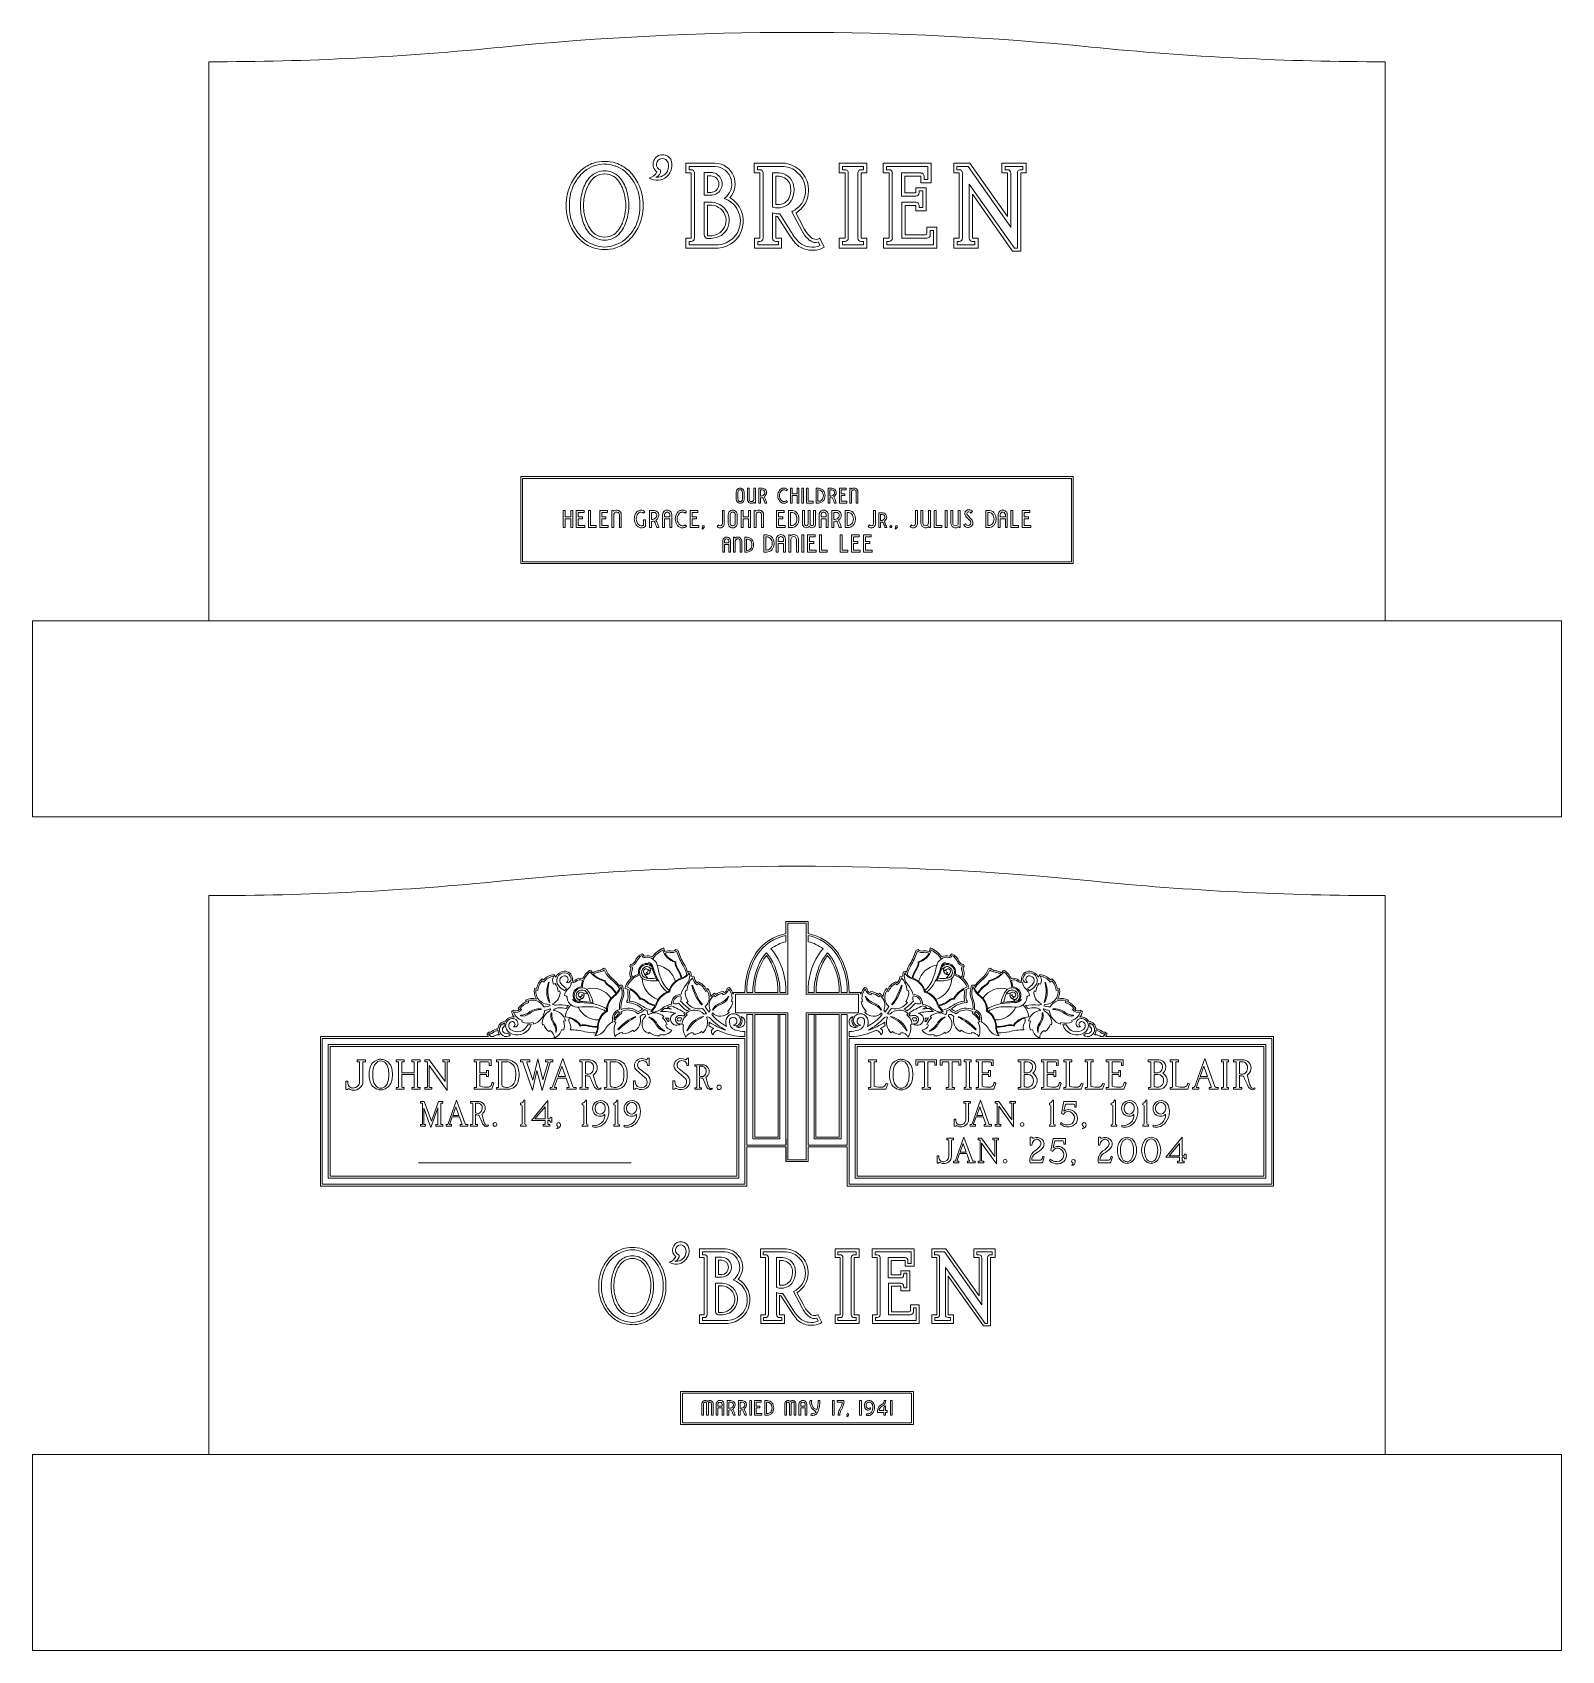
# Model space of a CAD drawing. Header units: inches. Extents: x -39 to 39, y -10 to 72.5.
import ezdxf

# ---------------------------------------------------------------- set-up
doc = ezdxf.new("R2010")
doc.units = ezdxf.units.IN
doc.header["$MEASUREMENT"] = 0
doc.layers.add('1', color=7, linetype='Continuous')
doc.layers.add('2', color=7, linetype='Continuous')

# ---------------------------------------------------------------- blocks, each defined once
blk = doc.blocks.new('OUTO')
at = {"color": 7, "linetype": 'Continuous', "lineweight": 5}
for centre, radius, start, end in [((0.008, 0.64), 0.469, 108.5444, 131.2681), ((0.006, 0.647), 0.424, 109.2075, 128.0595), ((-0.008, 0.664), 0.441, 88.898, 107.566), ((-0.003, 0.731), 0.342, 89.4313, 112.4128), ((0.008, 0.662), 0.443, 72.4694, 91.0666), ((0.003, 0.73), 0.342, 67.6106, 90.5454), ((-0.006, 0.647), 0.424, 51.9405, 70.7925), ((-0.008, 0.64), 0.469, 48.7319, 71.4556), ((0.091, 0.56), 0.581, 151.9472, 181.6071), ((0.102, 0.564), 0.588, 133.3057, 152.8513), ((0.086, 0.569), 0.535, 129.7109, 156.6229), ((0.132, 0.62), 0.428, 137.5301, 164.6329), ((0.091, 0.649), 0.337, 128.289, 159.6193), ((0.002, 0.722), 0.264, 110.9764, 134.7663), ((0.006, 0.699), 0.248, 91.3011, 120.0014), ((0.001, 0.721), 0.264, 90.1939, 110.6559), ((-0.001, 0.721), 0.264, 69.3441, 89.8061), ((-0.006, 0.699), 0.248, 59.9986, 88.6989), ((-0.003, 0.721), 0.265, 45.26, 68.94), ((-0.091, 0.649), 0.338, 20.397, 51.6438), ((-0.131, 0.621), 0.426, 15.3502, 42.5368), ((-0.085, 0.57), 0.533, 23.3193, 50.31), ((-0.106, 0.561), 0.594, 27.2417, 46.6014), ((-0.089, 0.56), 0.579, 358.3314, 28.0768), ((0.112, 0.56), 0.562, 156.779, 181.659), ((0.384, 0.534), 0.694, 163.2743, 179.2107), ((0.329, 0.541), 0.599, 157.8699, 179.7574), ((-0.326, 0.541), 0.596, 0.2219, 22.2003), ((-0.395, 0.532), 0.705, 0.9121, 16.6028), ((-0.112, 0.56), 0.562, 358.3409, 23.221), ((0.091, 0.527), 0.581, 178.3929, 208.0528), ((0.112, 0.527), 0.562, 178.341, 203.221), ((0.384, 0.553), 0.694, 180.7893, 196.7257), ((0.328, 0.546), 0.598, 180.2243, 202.1484), ((-0.326, 0.546), 0.595, 337.7813, 359.7965), ((-0.395, 0.555), 0.705, 343.3972, 359.0878), ((-0.112, 0.527), 0.562, 336.779, 1.6591), ((-0.089, 0.527), 0.579, 331.9232, 1.6686), ((0.102, 0.523), 0.588, 207.1487, 226.6943), ((0.087, 0.518), 0.536, 203.3949, 230.2436), ((0.133, 0.467), 0.429, 195.3825, 222.4269), ((0.091, 0.438), 0.337, 200.3807, 231.7111), ((-0.091, 0.438), 0.338, 308.3561, 339.603), ((-0.132, 0.467), 0.427, 317.5062, 344.6343), ((-0.086, 0.517), 0.535, 309.7355, 336.6628), ((-0.106, 0.526), 0.594, 313.3987, 332.7583), ((0.008, 0.447), 0.469, 228.7318, 251.4556), ((0.009, 0.446), 0.43, 232.0847, 250.6482), ((0.003, 0.366), 0.265, 225.3491, 248.9966), ((-0.01, 0.415), 0.433, 252.2589, 271.2886), ((-0.002, 0.361), 0.347, 247.7715, 270.3843), ((0.006, 0.388), 0.248, 239.9985, 268.699), ((0.001, 0.364), 0.263, 249.2066, 269.8237), ((-0.006, 0.388), 0.248, 271.301, 300.0015), ((-0.001, 0.364), 0.263, 270.1763, 290.7934), ((0.002, 0.362), 0.348, 269.6393, 292.2049), ((0.009, 0.416), 0.435, 268.769, 287.7065), ((-0.003, 0.367), 0.266, 291.0869, 314.6245), ((-0.009, 0.446), 0.43, 289.3518, 307.9153), ((-0.008, 0.447), 0.469, 288.5444, 311.2682)]:
    blk.add_arc(centre, radius, start, end, dxfattribs=at)
blk = doc.blocks.new('OUTAPOST')
at = {"color": 7, "linetype": 'Continuous', "lineweight": 5}
for centre, radius, start, end in [((-0.073, 1.055), 0.191, 238.9168, 24.0239), ((-0.002, 1.069), 0.122, 31.4652, 233.2686), ((-0.067, 1.045), 0.141, 261.5842, 17.125), ((-0.005, 1.067), 0.0753, 14.4058, 253.5691), ((-0.21, 1.035), 0.149, 284.8731, 334.6402), ((-0.107, 0.984), 0.0811, 283.8185, 7.8387)]:
    blk.add_arc(centre, radius, start, end, dxfattribs=at)
blk = doc.blocks.new('OUTB')
at = {"color": 7, "linetype": 'Continuous', "lineweight": 5}
for p, q in [((0.008, 1.084), (-0.366, 1.084)), ((-0.366, 1.084), (-0.366, 0.958)), ((0.008, 1.042), (-0.324, 1.042)), ((-0.324, 1.042), (-0.324, 1)), ((-0.366, 0.958), (-0.298, 0.958)), ((-0.324, 1), (-0.298, 1)), ((-0.298, 0.958), (-0.298, 0.126)), ((-0.256, 0.958), (-0.256, 0.126)), ((-0.05, 0.963), (-0.135, 0.963)), ((-0.135, 0.963), (-0.135, 0.674)), ((-0.05, 0.921), (-0.092, 0.921)), ((-0.092, 0.921), (-0.092, 0.71)), ((-0.135, 0.674), (-0.05, 0.674)), ((-0.092, 0.71), (-0.05, 0.71)), ((-0.04, 0.584), (-0.135, 0.584)), ((-0.135, 0.584), (-0.135, 0.168)), ((-0.04, 0.547), (-0.092, 0.547)), ((-0.092, 0.547), (-0.092, 0.158)), ((-0.298, 0.126), (-0.366, 0.126)), ((-0.366, 0.126), (-0.366, 0)), ((-0.366, 0), (0.044, 0)), ((-0.298, 0.084), (-0.324, 0.084)), ((-0.324, 0.084), (-0.324, 0.042)), ((-0.324, 0.042), (0.044, 0.042)), ((-0.092, 0.158), (-0.061, 0.158))]:
    blk.add_line(p, q, dxfattribs=at)
for centre, radius, start, end in [((-0.006, 0.818), 0.267, 319.0585, 86.8989), ((-0.007, 0.817), 0.225, 305.227, 86.1821), ((-0.297, 0.959), 0.041, 358.6028, 91.3973), ((-0.048, 0.819), 0.145, 269.0088, 90.9912), ((-0.051, 0.815), 0.106, 270.2716, 89.7284), ((0.021, 0.345), 0.346, 273.89, 59.6787), ((0.025, 0.345), 0.304, 273.6754, 71.0972), ((-0.045, 0.353), 0.231, 304.5738, 88.6752), ((-0.048, 0.353), 0.194, 295.9365, 87.6372), ((-0.299, 0.127), 0.0427, 270.9081, 359.0919), ((-0.088, 0.171), 0.0467, 184.2408, 264.4111), ((-0.062, 0.425), 0.302, 264.0508, 299.3068), ((-0.051, 0.359), 0.201, 267.1622, 295.907)]:
    blk.add_arc(centre, radius, start, end, dxfattribs=at)
blk = doc.blocks.new('OUTR')
at = {"color": 7, "linetype": 'Continuous', "lineweight": 5}
for p, q in [((-0.1, 1.085), (-0.447, 1.085)), ((-0.447, 1.085), (-0.447, 0.958)), ((-0.143, 1.042), (-0.405, 1.042)), ((-0.405, 1.042), (-0.405, 1)), ((-0.447, 0.958), (-0.373, 0.958)), ((-0.405, 1), (-0.373, 1)), ((-0.373, 0.958), (-0.373, 0.127)), ((-0.331, 0.958), (-0.331, 0.127)), ((-0.211, 0.521), (-0.211, 0.958)), ((-0.211, 0.958), (-0.127, 0.958)), ((-0.169, 0.916), (-0.127, 0.916)), ((-0.169, 0.916), (-0.169, 0.556)), ((-0.211, 0.127), (-0.211, 0.448)), ((-0.169, 0.556), (-0.119, 0.556)), ((-0.12, 0.436), (0.051, 0.164)), ((0.166, 0.218), (0.033, 0.463)), ((0.171, 0.289), (0.084, 0.448)), ((-0.169, 0.127), (-0.169, 0.407)), ((-0.147, 0.402), (0.019, 0.142)), ((-0.373, 0.127), (-0.442, 0.127)), ((-0.442, 0.127), (-0.442, 0)), ((-0.442, 0), (-0.095, 0)), ((-0.373, 0.085), (-0.4, 0.085)), ((-0.4, 0.085), (-0.4, 0.043)), ((-0.4, 0.043), (-0.137, 0.043)), ((-0.095, 0.127), (-0.169, 0.127)), ((-0.137, 0.085), (-0.169, 0.085)), ((-0.137, 0.043), (-0.137, 0.085)), ((-0.095, 0), (-0.095, 0.127)), ((0.394, 0.033), (0.375, 0.078)), ((0.448, 0.012), (0.392, 0.129))]:
    blk.add_line(p, q, dxfattribs=at)
for centre, radius, start, end in [((-0.122, 0.348), 0.694, 85.3324, 91.6919), ((-0.095, 0.76), 0.325, 51.4071, 90.8986), ((-0.082, 0.772), 0.269, 47.2078, 86.4784), ((-0.373, 0.959), 0.041, 358.6029, 91.3971), ((-0.133, 0.763), 0.195, 17.9323, 88.0212), ((-0.137, 0.757), 0.159, 19.3907, 86.3475), ((-0.084, 0.742), 0.292, 14.789, 50.8337), ((-0.092, 0.739), 0.34, 14.3632, 54.1174), ((-0.134, 0.703), 0.147, 302.3281, 341.6174), ((-0.138, 0.706), 0.194, 302.1749, 341.0611), ((-0.251, 0.745), 0.272, 341.1868, 14.3796), ((-0.233, 0.744), 0.296, 340.0823, 15.4636), ((-0.066, 0.725), 0.274, 309.3942, 342.1989), ((-0.095, 0.736), 0.304, 341.8892, 15.5069), ((-0.107, 0.738), 0.355, 330.0923, 13.8313), ((-0.126, 0.898), 0.386, 257.4293, 267.9179), ((-0.13, 0.684), 0.249, 251.2712, 272.2903), ((-0.153, 0.76), 0.248, 272.965, 298.6401), ((-0.141, 0.717), 0.163, 277.7, 301.8344), ((-0.083, 0.716), 0.278, 294.8137, 313.2781), ((-0.122, 0.774), 0.387, 302.4709, 326.5239), ((-0.186, 0.277), 0.131, 72.2455, 82.146), ((0.487, 0.382), 0.361, 207.0969, 232.7885), ((0.555, 0.447), 0.415, 202.396, 226.102), ((-0.373, 0.126), 0.041, 268.6029, 1.3971), ((-0.169, 0.126), 0.041, 178.6028, 271.3971), ((1.102, 0.927), 1.338, 215.9062, 220.1483), ((0.446, 0.427), 0.474, 213.694, 225.1408), ((0.285, 0.252), 0.279, 222.4645, 256.5689), ((0.29, 0.257), 0.244, 222.9388, 261.378), ((0.296, 0.278), 0.306, 255.8078, 299.745), ((0.298, 0.244), 0.232, 259.0733, 294.6763), ((0.34, 0.202), 0.0904, 216.9606, 305.7538), ((0.336, 0.177), 0.106, 230.57, 291.2072)]:
    blk.add_arc(centre, radius, start, end, dxfattribs=at)
blk = doc.blocks.new('OUTI')
at = {"color": 7, "linetype": 'Continuous', "lineweight": 5}
for p, q in [((0.176, 1.084), (-0.176, 1.084)), ((-0.176, 1.084), (-0.176, 0.958)), ((0.134, 1.042), (-0.134, 1.042)), ((-0.134, 1.042), (-0.134, 1)), ((0.134, 1), (0.134, 1.042)), ((0.176, 0.958), (0.176, 1.084)), ((-0.176, 0.958), (-0.103, 0.958)), ((-0.134, 1), (-0.103, 1)), ((-0.103, 0.958), (-0.103, 0.126)), ((-0.061, 0.958), (-0.061, 0.126)), ((0.061, 0.126), (0.061, 0.958)), ((0.103, 1), (0.134, 1)), ((0.103, 0.126), (0.103, 0.958)), ((0.103, 0.958), (0.176, 0.958)), ((-0.103, 0.126), (-0.176, 0.126)), ((-0.176, 0.126), (-0.176, 0)), ((-0.176, 0), (0.176, 0)), ((-0.103, 0.084), (-0.134, 0.084)), ((-0.134, 0.084), (-0.134, 0.042)), ((-0.134, 0.042), (0.134, 0.042)), ((0.176, 0.126), (0.103, 0.126)), ((0.134, 0.084), (0.103, 0.084)), ((0.134, 0.042), (0.134, 0.084)), ((0.176, 0), (0.176, 0.126))]:
    blk.add_line(p, q, dxfattribs=at)
for centre, radius, start, end in [((-0.102, 0.959), 0.041, 358.6028, 91.3973), ((0.102, 0.959), 0.041, 88.6027, 181.3972), ((-0.104, 0.127), 0.0427, 270.9081, 359.0919), ((0.104, 0.127), 0.0427, 180.9081, 269.0919)]:
    blk.add_arc(centre, radius, start, end, dxfattribs=at)
blk = doc.blocks.new('OUTE')
at = {"color": 7, "linetype": 'Continuous', "lineweight": 5}
for p, q in [((0.267, 1.084), (-0.345, 1.084)), ((-0.345, 1.084), (-0.345, 0.958)), ((0.223, 1.042), (-0.303, 1.042)), ((-0.303, 1.042), (-0.303, 1)), ((0.223, 0.874), (0.223, 1.042)), ((0.267, 0.832), (0.267, 1.084)), ((-0.345, 0.958), (-0.271, 0.958)), ((-0.303, 1), (-0.271, 1)), ((-0.271, 0.958), (-0.271, 0.126)), ((-0.229, 0.958), (-0.229, 0.126)), ((-0.112, 0.663), (-0.112, 0.958)), ((-0.112, 0.958), (0.134, 0.958)), ((-0.07, 0.705), (-0.07, 0.916)), ((-0.07, 0.916), (0.134, 0.916)), ((0.134, 0.916), (0.134, 0.832)), ((0.134, 0.832), (0.267, 0.832)), ((0.176, 0.916), (0.176, 0.874)), ((0.176, 0.874), (0.223, 0.874)), ((0.072, 0.663), (-0.112, 0.663)), ((0.072, 0.705), (-0.07, 0.705)), ((0.203, 0.768), (0.072, 0.768)), ((0.072, 0.768), (0.072, 0.705)), ((0.161, 0.732), (0.114, 0.732)), ((0.114, 0.732), (0.114, 0.705)), ((0.161, 0.516), (0.161, 0.732)), ((0.203, 0.474), (0.203, 0.768)), ((-0.108, 0.126), (-0.108, 0.584)), ((-0.108, 0.584), (0.072, 0.584)), ((-0.065, 0.168), (-0.065, 0.542)), ((-0.065, 0.542), (0.072, 0.542)), ((0.072, 0.542), (0.072, 0.474)), ((0.072, 0.474), (0.203, 0.474)), ((0.114, 0.542), (0.114, 0.516)), ((0.114, 0.516), (0.161, 0.516)), ((0.339, 0.268), (0.213, 0.268)), ((0.213, 0.268), (0.213, 0.189)), ((0.298, 0.226), (0.255, 0.226)), ((0.255, 0.226), (0.255, 0.168)), ((0.298, 0.042), (0.298, 0.226)), ((0.339, 0), (0.339, 0.268)), ((-0.271, 0.126), (-0.34, 0.126)), ((-0.34, 0.126), (-0.34, 0)), ((-0.34, 0), (0.339, 0)), ((-0.271, 0.084), (-0.298, 0.084)), ((-0.298, 0.084), (-0.298, 0.042)), ((-0.298, 0.042), (0.298, 0.042)), ((0.213, 0.126), (-0.108, 0.126)), ((0.192, 0.168), (-0.065, 0.168))]:
    blk.add_line(p, q, dxfattribs=at)
for centre, radius, start, end in [((-0.271, 0.957), 0.0427, 0.9081, 89.092), ((0.134, 0.915), 0.0427, 0.908, 89.0919), ((0.072, 0.704), 0.041, 268.6028, 1.3971), ((0.072, 0.543), 0.041, 358.6029, 91.3971), ((-0.273, 0.129), 0.0446, 273.291, 356.709), ((0.191, 0.19), 0.0223, 273.2153, 356.7846), ((0.213, 0.169), 0.0427, 270.9082, 359.0918)]:
    blk.add_arc(centre, radius, start, end, dxfattribs=at)
blk = doc.blocks.new('OUTN')
at = {"color": 7, "linetype": 'Continuous', "lineweight": 5}
for p, q in [((-0.257, 1.084), (-0.461, 1.084)), ((-0.461, 1.084), (-0.461, 0.958)), ((-0.279, 1.042), (-0.424, 1.042)), ((-0.424, 1.042), (-0.424, 1)), ((0.266, 0.269), (-0.279, 1.042)), ((0.224, 0.402), (-0.257, 1.084)), ((0.461, 1.084), (0.15, 1.084)), ((0.15, 1.084), (0.15, 0.958)), ((0.418, 1.042), (0.192, 1.042)), ((0.192, 1.042), (0.192, 1)), ((0.418, 1), (0.418, 1.042)), ((0.461, 0.958), (0.461, 1.084)), ((-0.461, 0.958), (-0.392, 0.958)), ((-0.424, 1), (-0.392, 1)), ((-0.392, 0.958), (-0.392, 0.126)), ((-0.35, 0.958), (-0.35, 0.126)), ((0.15, 0.958), (0.224, 0.958)), ((0.192, 1), (0.224, 1)), ((0.224, 0.958), (0.224, 0.402)), ((0.266, 0.958), (0.266, 0.269)), ((0.35, 0), (0.35, 0.958)), ((0.392, 1), (0.418, 1)), ((0.392, -0.037), (0.392, 0.958)), ((0.392, 0.958), (0.461, 0.958)), ((-0.266, 0.126), (-0.266, 0.816)), ((-0.266, 0.816), (0.312, 0)), ((-0.224, 0.126), (-0.224, 0.687)), ((-0.224, 0.687), (0.289, -0.037)), ((-0.392, 0.126), (-0.461, 0.126)), ((-0.461, 0.126), (-0.461, 0)), ((-0.461, 0), (-0.15, 0)), ((-0.392, 0.084), (-0.419, 0.084)), ((-0.419, 0.084), (-0.419, 0.042)), ((-0.419, 0.042), (-0.192, 0.042)), ((-0.15, 0.126), (-0.224, 0.126)), ((-0.192, 0.084), (-0.224, 0.084)), ((-0.192, 0.042), (-0.192, 0.084)), ((-0.15, 0), (-0.15, 0.126)), ((0.312, 0), (0.35, 0)), ((0.289, -0.037), (0.392, -0.037))]:
    blk.add_line(p, q, dxfattribs=at)
for centre, radius, start, end in [((-0.391, 0.959), 0.041, 358.6029, 91.3972), ((0.223, 0.957), 0.0427, 0.9082, 89.0919), ((0.39, 0.959), 0.041, 88.6027, 181.3971), ((-0.393, 0.127), 0.0427, 270.9082, 359.0918), ((-0.222, 0.129), 0.0446, 183.2911, 266.7089)]:
    blk.add_arc(centre, radius, start, end, dxfattribs=at)
blk = doc.blocks.new('VMM')
at = {"color": 7, "linetype": 'Continuous', "lineweight": 5}
for p, q in [((-0.38, 0), (-0.38, 0.79)), ((-0.38, 0), (-0.27, 0)), ((-0.27, 0), (-0.27, 0.79)), ((-0.06, 0.79), (-0.06, 0)), ((-0.06, 0), (0.06, 0)), ((0.06, 0.79), (0.06, 0)), ((0.27, 0), (0.27, 0.79)), ((0.27, 0), (0.38, 0)), ((0.38, 0.79), (0.38, 0))]:
    blk.add_line(p, q, dxfattribs=at)
for centre, radius, start, end in [((-0.16, 0.79), 0.224, 118.5226, 181.0815), ((-0.16, 0.79), 0.109, 117.2285, 182.188), ((-0.16, 0.81), 0.205, 60.1014, 119.8986), ((-0.16, 0.81), 0.0904, 60.1349, 119.8651), ((-0.17, 0.79), 0.109, 357.812, 62.7715), ((-0.16, 0.79), 0.221, 41.9031, 61.5614), ((0.17, 0.79), 0.223, 118.4957, 137.9462), ((0.16, 0.81), 0.205, 60.1014, 119.8986), ((0.17, 0.79), 0.109, 117.2557, 182.0765), ((0.16, 0.81), 0.0904, 60.1347, 119.8653), ((0.16, 0.79), 0.109, 357.7007, 62.7981), ((0.16, 0.79), 0.223, 358.8628, 61.4906)]:
    blk.add_arc(centre, radius, start, end, dxfattribs=at)
blk = doc.blocks.new('VMA')
at = {"color": 7, "linetype": 'Continuous', "lineweight": 5}
for p, q in [((-0.266, 0), (-0.266, 0.758)), ((-0.266, 0), (-0.151, 0)), ((-0.151, 0.617), (-0.151, 0.754)), ((0.15, 0.617), (-0.151, 0.617)), ((-0.151, 0), (-0.151, 0.502)), ((-0.151, 0.502), (0.15, 0.502)), ((0.15, 0.754), (0.15, 0.617)), ((0.15, 0.502), (0.15, 0)), ((0.15, 0), (0.265, 0)), ((0.265, 0.758), (0.265, 0))]:
    blk.add_line(p, q, dxfattribs=at)
for centre, radius, start, end in [((0, 0.749), 0.266, 123.3619, 178.13698), ((0, 0.749), 0.266, 59.81787, 123.37771), ((0, 0.749), 0.266, 1.89065, 59.80802), ((0, 0.749), 0.15, 123.33531, 178.16966), ((0, 0.75), 0.15, 59.80797, 123.44482), ((0, 0.749), 0.151, 1.81431, 59.81727)]:
    blk.add_arc(centre, radius, start, end, dxfattribs=at)
blk = doc.blocks.new('VMR')
at = {"color": 7, "linetype": 'Continuous', "lineweight": 5}
for p, q in [((-0.273, 0), (-0.273, 1)), ((-0.273, 1), (-0.033, 1)), ((-0.273, 0), (-0.158, 0)), ((-0.031, 0.885), (-0.158, 0.885)), ((-0.158, 0.885), (-0.158, 0.472)), ((-0.158, 0), (-0.158, 0.357)), ((0.155, 0), (0.273, 0))]:
    blk.add_line(p, q, dxfattribs=at)
for centre, radius, start, end in [((-0.027, 0.689), 0.311, 40.11215, 91.15574), ((-0.167, 1.124), 0.652, 270.73196, 281.39439), ((-0.166, 1.101), 0.744, 270.57228, 282.42912), ((-0.111, 0.745), 0.27, 285.73403, 316.60377), ((-0.027, 0.689), 0.196, 40.14629, 91.15173), ((-1.319, -0.425), 1.538, 27.15523, 31.34988), ((-1.208, -0.36), 1.409, 20.23012, 26.85915), ((-0.116, 0.752), 0.278, 316.21674, 340.84579), ((-0.109, 0.742), 0.381, 303.09685, 316.5486), ((-1.291, -0.409), 1.62, 27.07881, 30.89574), ((-1.233, -0.368), 1.435, 14.87516, 20.20225), ((-0.009, 0.716), 0.166, 340.74339, 37.07248), ((-1.232, -0.371), 1.551, 20.29741, 26.80855), ((-0.117, 0.753), 0.394, 316.25092, 340.78949), ((-0.009, 0.715), 0.28, 340.73571, 38.39801), ((-1.237, -0.369), 1.555, 13.73287, 20.16889)]:
    blk.add_arc(centre, radius, start, end, dxfattribs=at)
blk = doc.blocks.new('VMI')
at = {"color": 7, "linetype": 'Continuous', "lineweight": 5}
for p, q in [((-0.057, 0), (-0.057, 1)), ((-0.057, 1), (0.058, 1)), ((0.058, 1), (0.058, 0)), ((0.058, 0), (-0.057, 0))]:
    blk.add_line(p, q, dxfattribs=at)
blk = doc.blocks.new('VME')
at = {"color": 7, "linetype": 'Continuous', "lineweight": 5}
for p, q in [((-0.25, 0), (-0.25, 1)), ((-0.25, 1), (0.198, 1)), ((0.198, 1), (0.198, 0.885)), ((0.25, 0), (-0.25, 0)), ((0.198, 0.885), (-0.135, 0.885)), ((-0.135, 0.885), (-0.135, 0.617)), ((-0.135, 0.617), (0.115, 0.617)), ((0.115, 0.502), (-0.135, 0.502)), ((-0.135, 0.502), (-0.135, 0.115)), ((-0.135, 0.115), (0.25, 0.115)), ((0.115, 0.617), (0.115, 0.502)), ((0.25, 0.115), (0.25, 0))]:
    blk.add_line(p, q, dxfattribs=at)
blk = doc.blocks.new('VMD')
at = {"color": 7, "linetype": 'Continuous', "lineweight": 5}
for p, q in [((-0.301, 0), (-0.301, 1)), ((-0.301, 1), (-0.132, 1)), ((-0.132, 0), (-0.301, 0)), ((-0.135, 0.885), (-0.186, 0.885)), ((-0.186, 0.885), (-0.186, 0.115)), ((-0.186, 0.115), (-0.135, 0.115))]:
    blk.add_line(p, q, dxfattribs=at)
for centre, radius, start, end in [((-0.14, 0.557), 0.443, 69.3923, 88.92924), ((-0.109, 0.618), 0.375, 39.48983, 70.63355), ((-0.141, 0.552), 0.333, 69.13026, 88.8599), ((-0.14, 0.443), 0.328, 270.95933, 290.59468), ((-0.141, 0.443), 0.444, 271.07283, 290.60705), ((-0.112, 0.389), 0.268, 289.04669, 320.02018), ((-0.109, 0.618), 0.26, 39.49563, 70.59441), ((-0.109, 0.382), 0.375, 289.36645, 320.51017), ((-0.151, 0.564), 0.328, 18.08188, 42.11678), ((-0.167, 0.443), 0.345, 319.00998, 341.64678), ((-0.347, 0.501), 0.533, 0.4385, 18.0114), ((-0.346, 0.499), 0.532, 341.97113, 0.56209), ((-0.149, 0.565), 0.44, 18.00834, 41.52103), ((-0.149, 0.436), 0.44, 318.47958, 341.99104), ((-0.326, 0.505), 0.627, 359.93359, 18.14679), ((-0.312, 0.491), 0.612, 341.71396, 1.13937)]:
    blk.add_arc(centre, radius, start, end, dxfattribs=at)
blk = doc.blocks.new('VMY')
at = {"color": 7, "linetype": 'Continuous', "lineweight": 5}
for p, q in [((-0.33, 1), (-0.21, 1)), ((-0.28, 0), (-0.25, 0.11)), ((0.22, 1), (0.34, 1))]:
    blk.add_line(p, q, dxfattribs=at)
for centre, radius, start, end in [((0.28, 0.87), 0.622, 168.02, 178.744), ((0.3, 0.87), 0.636, 178.4532, 193.2873), ((0.3, 0.87), 0.636, 193.1361, 209.3787), ((-0.17, 0.36), 0.377, 251.7043, 275.5165), ((0.3, 0.87), 0.645, 209.3388, 228.746), ((-0.17, 0.36), 0.261, 250.5805, 275.8075), ((0.29, 0.87), 0.52, 165.4133, 178.598), ((0.29, 0.87), 0.515, 178.3421, 193.4003), ((0.29, 0.86), 0.517, 193.0333, 209.4595), ((0.3, 0.87), 0.526, 209.2563, 228.7948), ((-0.16, 0.34), 0.242, 274.9545, 306.6851), ((-0.16, 0.34), 0.356, 274.9431, 306.7529), ((0.3, 0.87), 0.644, 228.8317, 249.4877), ((0.3, 0.87), 0.529, 228.8572, 250.4255), ((-0.16, 0.34), 0.241, 306.7875, 327.9691), ((-0.59, 0.64), 0.765, 326.2255, 330.862), ((-0.16, 0.34), 0.357, 306.7944, 327.3963), ((-1.4, 0.94), 1.63, 339.4167, 346.1297), ((-0.6, 0.64), 0.892, 326.3478, 340.1391), ((-1.38, 0.93), 1.6, 346.2282, 351.8774), ((-0.76, 0.88), 0.986, 350.0587, 0.2682), ((-1.4, 0.93), 1.63, 358.4812, 2.5958), ((-1.35, 0.93), 1.7, 339.6823, 346.2081), ((-1.31, 0.92), 1.65, 346.1318, 351.8991), ((-0.77, 0.88), 1.11, 350.1282, 0.0277), ((-1.3, 0.93), 1.64, 358.3789, 2.5748)]:
    blk.add_arc(centre, radius, start, end, dxfattribs=at)
blk = doc.blocks.new('VM1')
at = {"color": 7, "linetype": 'Continuous', "lineweight": 5}
for p, q in [((-0.06, 0), (-0.06, 1)), ((-0.06, 1), (0.06, 1)), ((0.06, 0), (-0.06, 0)), ((0.06, 1), (0.06, 0))]:
    blk.add_line(p, q, dxfattribs=at)
blk = doc.blocks.new('VM7')
at = {"color": 7, "linetype": 'Continuous', "lineweight": 5}
for p, q in [((-0.23, 0.89), (-0.23, 1)), ((-0.23, 1), (0.23, 1)), ((0.11, 0.89), (-0.23, 0.89)), ((-0.05, 0), (-0.17, 0))]:
    blk.add_line(p, q, dxfattribs=at)
for centre, radius, start, end in [((0.85, 0.01), 1.01, 172.979, 180.7905), ((0.51, 0.06), 0.676, 159.1667, 173.295), ((0.52, 0.06), 0.68, 146.114, 159.2401), ((-0.89, 0.98), 1, 327.4764, 332.8693), ((0.85, 0.01), 0.9, 172.9498, 180.8749), ((0.52, 0.06), 0.567, 159.191, 173.2185), ((0.52, 0.06), 0.569, 145.8915, 159.2337), ((-0.92, 1), 1.04, 332.4962, 337.3437), ((-0.96, 1.02), 1.09, 337.1547, 342.513), ((-0.91, 0.99), 1.14, 327.5404, 332.7932), ((-0.97, 1.02), 1.09, 342.4256, 348.0809), ((-0.76, 0.99), 0.882, 347.6799, 351.6251), ((-0.95, 1.01), 1.19, 332.558, 337.2574), ((-0.74, 0.98), 0.857, 351.8457, 353.645), ((-0.99, 1.03), 1.22, 337.2121, 342.4556), ((-0.95, 1.02), 1.19, 342.4012, 348.1507), ((-0.74, 0.98), 0.971, 347.6832, 351.7064), ((-0.85, 1), 1.09, 351.8851, 356.2078), ((-0.81, 0.99), 1.04, 356.5516, 0.7483)]:
    blk.add_arc(centre, radius, start, end, dxfattribs=at)
blk = doc.blocks.new('VMCOMMA')
at = {"color": 7, "linetype": 'Continuous', "lineweight": 5}
for centre, radius, start, end in [((0, 0.056), 0.0563, 127.88389, 216.30994), ((-0.081, -0.013), 0.0501, 299.21253, 45.11505), ((0, 0.056), 0.0564, 43.885, 127.74912), ((-0.108, 0.067), 0.164, 312.43447, 339.14029), ((-0.001, 0.056), 0.0575, 0.46961, 43.23368), ((-0.104, 0.066), 0.161, 339.21119, 356.59867), ((-0.044, -0.081), 0.0278, 115.63549, 202.76112), ((-0.106, 0.068), 0.164, 282.84876, 312.02089)]:
    blk.add_arc(centre, radius, start, end, dxfattribs=at)
blk = doc.blocks.new('VM9')
at = {"color": 7, "linetype": 'Continuous', "lineweight": 5}
for p, q in [((-0.21, 0.01), (-0.17, 0.12)), ((0.08, 0.52), (0.05, 0.39))]:
    blk.add_line(p, q, dxfattribs=at)
for centre, radius, start, end in [((0.01, 0.67), 0.357, 162.9995, 180.6218), ((0.02, 0.67), 0.363, 180.6043, 199.8879), ((0.01, 0.67), 0.356, 141.023, 163.1868), ((0, 0.66), 0.351, 200.0518, 205.8351), ((-0.06, 0.63), 0.279, 205.7242, 224.7294), ((-0.04, 0.72), 0.289, 135.5768, 142.0805), ((-0.06, 0.64), 0.281, 224.9031, 237.7488), ((-0.02, 0.7), 0.309, 109.4587, 135.9498), ((0.01, 0.67), 0.24, 162.8988, 180.7086), ((0.02, 0.67), 0.249, 180.6152, 199.8102), ((0.01, 0.67), 0.239, 140.4782, 163.3702), ((-0.05, 0.64), 0.174, 198.6837, 224.2383), ((-0.07, 0.6), 0.246, 236.5442, 258.7281), ((-0.09, 0.31), 0.322, 247.4748, 260.0305), ((-0.02, 0.7), 0.196, 136.0038, 141.7908), ((-0.05, 0.65), 0.181, 225.4523, 237.1311), ((-0.09, 0.3), 0.201, 246.9175, 260.249), ((-0.02, 0.7), 0.196, 110.3799, 136.0895), ((-0.07, 0.6), 0.131, 235.5858, 258.7872), ((-0.02, 0.73), 0.289, 90.4263, 111.6012), ((-0.06, 0.63), 0.278, 257.4035, 267.8406), ((-0.08, 0.31), 0.208, 259.9449, 284.4601), ((-0.06, 0.63), 0.161, 255.3276, 266.8578), ((-0.01, 0.69), 0.211, 90.3714, 111.5211), ((-0.06, 0.6), 0.134, 267.7127, 283.6802), ((-0.06, 0.56), 0.207, 268.1813, 304.8804), ((-0.13, 0.82), 0.361, 285.4273, 304.4383), ((-0.12, 0.42), 0.326, 284.7735, 303.0615), ((-0.02, 0.75), 0.261, 67.282, 91.0196), ((-0.02, 0.75), 0.146, 66.6706, 88.6085), ((-0.11, 0.42), 0.437, 284.6168, 303.1588), ((-0.08, 0.61), 0.305, 55.1529, 67.7219), ((-0.11, 0.42), 0.318, 303.1182, 324.0019), ((-0.07, 0.61), 0.414, 55.008, 67.8002), ((-0.08, 0.6), 0.31, 34.8847, 55.116), ((-0.07, 0.37), 0.371, 301.7233, 327.8416), ((-0.34, 0.51), 0.566, 329.7408, 349.3968), ((-0.08, 0.6), 0.426, 34.903, 55.097), ((-0.08, 0.6), 0.308, 14.2617, 34.8671), ((-0.51, 0.57), 0.742, 347.1858, 3.8659), ((-0.07, 0.6), 0.303, 3.6626, 14.2499), ((-0.31, 0.51), 0.65, 328.9858, 349.6557), ((-0.08, 0.6), 0.423, 14.2431, 34.8949), ((-0.08, 0.6), 0.426, 3.8495, 14.1675), ((-0.5, 0.57), 0.845, 347.382, 3.9572), ((-0.08, 0.31), 0.324, 260.0249, 284.4831)]:
    blk.add_arc(centre, radius, start, end, dxfattribs=at)
blk = doc.blocks.new('VM4')
at = {"color": 7, "linetype": 'Continuous', "lineweight": 5}
for p, q in [((-0.33, 0.2), (-0.33, 0.32)), ((0.09, 0.2), (-0.33, 0.2)), ((0.09, 0.32), (-0.22, 0.32)), ((0.09, 0.55), (0.09, 0.32)), ((0.09, 0), (0.09, 0.2)), ((0.09, 0), (0.21, 0)), ((0.23, 1), (0.11, 1)), ((0.21, 0.32), (0.21, 0.65)), ((0.33, 0.32), (0.21, 0.32)), ((0.21, 0), (0.21, 0.2)), ((0.21, 0.2), (0.33, 0.2)), ((0.33, 0.2), (0.33, 0.32))]:
    blk.add_line(p, q, dxfattribs=at)
for centre, radius, start, end in [((0.05, 0.32), 0.378, 156.6352, 180.1766), ((0.21, 0.24), 0.564, 143.4141, 155.1197), ((0.22, 0.23), 0.577, 135.1797, 143.423), ((0.03, 0.33), 0.251, 156.3449, 182.0242), ((0.21, 0.24), 0.446, 143.3695, 154.7471), ((0.22, 0.23), 0.575, 118.6463, 135.0229), ((0.21, 0.24), 0.443, 134.9661, 143.5691), ((0.23, 0.22), 0.477, 120.0317, 134.8625), ((-0.18, 1), 0.289, 294.8386, 312.3992), ((-0.18, 0.99), 0.399, 294.7716, 312.5306), ((-0.18, 1), 0.294, 312.3441, 335.9716), ((-0.18, 1), 0.292, 336.0479, 0.4385), ((-0.18, 1), 0.408, 312.3131, 336.0146), ((-0.18, 0.99), 0.516, 301.6482, 312.4219), ((-0.19, 1), 0.531, 312.3444, 318.1123), ((-0.18, 1), 0.405, 335.9719, 0.3437)]:
    blk.add_arc(centre, radius, start, end, dxfattribs=at)
blk = doc.blocks.new('FSKML')
at = {"color": 7, "linetype": 'Continuous', "lineweight": 5}
for p, q in [((-0.331, 0.938), (-0.331, 1)), ((-0.331, 1), (-0.05, 1)), ((-0.268, 0.938), (-0.331, 0.938)), ((-0.249, 0.083), (-0.249, 0.918)), ((-0.133, 0.918), (-0.133, 0.109)), ((-0.05, 0.938), (-0.112, 0.938)), ((-0.05, 1), (-0.05, 0.938)), ((-0.331, 0), (-0.331, 0.062)), ((-0.331, 0.062), (-0.268, 0.062)), ((0.267, 0), (-0.331, 0)), ((0.261, 0.173), (0.273, 0.209)), ((0.331, 0.187), (0.267, 0)), ((0.273, 0.209), (0.331, 0.187))]:
    blk.add_line(p, q, dxfattribs=at)
for centre, radius, start, end in [((-0.269, 0.917), 0.0205, 1.3974, 88.6025), ((-0.113, 0.917), 0.0205, 88.603, 178.6026), ((-0.269, 0.083), 0.0205, 271.3973, 1.3972), ((0.075, 0.639), 0.569, 248.5546, 278.6622), ((0.123, 0.216), 0.144, 285.0308, 342.8205)]:
    blk.add_arc(centre, radius, start, end, dxfattribs=at)
blk = doc.blocks.new('FSKMO')
at = {"color": 7, "linetype": 'Continuous', "lineweight": 5}
for centre, radius, start, end in [((0.36, 0.521), 0.756, 166.3809, 181.5107), ((0.06, 0.606), 0.445, 139.0186, 167.8513), ((0.051, 0.565), 0.466, 110.7844, 134.6146), ((0.764, 0.497), 1.038, 166.4234, 179.7969), ((0.134, 0.633), 0.394, 140.8956, 164.0268), ((-0.001, 0.748), 0.217, 89.8312, 142.2279), ((0.007, 0.627), 0.394, 91.019, 107.9055), ((-0.008, 0.615), 0.405, 72.3415, 88.8955), ((0.003, 0.753), 0.212, 37.1465, 90.7943), ((-0.057, 0.558), 0.475, 45.4993, 68.7789), ((-0.134, 0.633), 0.394, 15.9729, 39.1047), ((-0.698, 0.509), 0.972, 359.5109, 13.798), ((-0.06, 0.606), 0.445, 12.1487, 40.9814), ((-0.36, 0.521), 0.756, 358.4893, 13.6191), ((0.36, 0.481), 0.756, 178.4893, 193.6191), ((0.073, 0.404), 0.46, 192.63, 220.5), ((0.051, 0.437), 0.466, 225.3855, 249.2155), ((0.764, 0.505), 1.038, 180.2031, 193.5766), ((0.134, 0.369), 0.394, 195.9732, 219.1044), ((-0.003, 0.251), 0.213, 217.5748, 270.9052), ((-0.005, 0.322), 0.339, 251.225, 270.8298), ((0.006, 0.246), 0.208, 268.4727, 323.0473), ((0.004, 0.331), 0.348, 269.2597, 288.532), ((-0.057, 0.444), 0.475, 291.2212, 314.5006), ((-0.134, 0.369), 0.394, 320.8953, 344.0271), ((-0.698, 0.493), 0.972, 346.202, 0.4891), ((-0.073, 0.404), 0.46, 319.5, 347.37), ((-0.36, 0.481), 0.756, 346.3809, 1.5107)]:
    blk.add_arc(centre, radius, start, end, dxfattribs=at)
blk = doc.blocks.new('FSKMT')
at = {"color": 7, "linetype": 'Continuous', "lineweight": 5}
for p, q in [((-0.349, 0.818), (-0.349, 1)), ((-0.349, 1), (0.349, 1)), ((-0.287, 0.818), (-0.349, 0.818)), ((-0.287, 0.917), (-0.287, 0.818)), ((-0.078, 0.938), (-0.266, 0.938)), ((-0.057, 0.083), (-0.057, 0.917)), ((0.057, 0.917), (0.057, 0.083)), ((0.265, 0.938), (0.078, 0.938)), ((0.287, 0.818), (0.287, 0.917)), ((0.349, 0.818), (0.287, 0.818)), ((0.349, 1), (0.349, 0.818)), ((-0.141, 0), (-0.141, 0.062)), ((-0.141, 0.062), (-0.078, 0.062)), ((0.141, 0), (-0.141, 0)), ((0.078, 0.062), (0.141, 0.062)), ((0.141, 0.062), (0.141, 0))]:
    blk.add_line(p, q, dxfattribs=at)
for centre, radius, start, end in [((-0.264, 0.916), 0.0224, 96.161, 176.6333), ((-0.082, 0.913), 0.0247, 8.1303, 81.8698), ((0.079, 0.916), 0.0223, 93.2156, 176.7843), ((0.264, 0.916), 0.0223, 3.2158, 86.7844), ((-0.079, 0.085), 0.0223, 273.2155, 356.7845), ((0.077, 0.083), 0.0205, 178.6028, 271.3972)]:
    blk.add_arc(centre, radius, start, end, dxfattribs=at)
blk = doc.blocks.new('FSKMI')
at = {"color": 7, "linetype": 'Continuous', "lineweight": 5}
for p, q in [((-0.12, 0.938), (-0.12, 1)), ((-0.12, 1), (0.12, 1)), ((-0.078, 0.938), (-0.12, 0.938)), ((-0.057, 0.083), (-0.057, 0.918)), ((0.057, 0.918), (0.057, 0.083)), ((0.12, 0.938), (0.078, 0.938)), ((0.12, 1), (0.12, 0.938)), ((-0.12, 0), (-0.12, 0.062)), ((-0.12, 0.062), (-0.078, 0.062)), ((0.12, 0), (-0.12, 0)), ((0.078, 0.062), (0.12, 0.062)), ((0.12, 0.062), (0.12, 0))]:
    blk.add_line(p, q, dxfattribs=at)
for centre, radius, start, end in [((-0.079, 0.915), 0.0224, 6.1611, 86.6333), ((0.077, 0.917), 0.0205, 88.603, 178.6025), ((-0.079, 0.085), 0.0223, 273.2155, 356.7845), ((0.077, 0.083), 0.0205, 178.6028, 271.3972)]:
    blk.add_arc(centre, radius, start, end, dxfattribs=at)
blk = doc.blocks.new('FSKME')
at = {"color": 7, "linetype": 'Continuous', "lineweight": 5}
for p, q in [((-0.336, 0.938), (-0.336, 1)), ((-0.336, 1), (0.237, 1)), ((-0.273, 0.938), (-0.336, 0.938)), ((-0.253, 0.083), (-0.253, 0.918)), ((0.138, 0.938), (-0.138, 0.938)), ((-0.138, 0.938), (-0.138, 0.563)), ((-0.138, 0.563), (0.064, 0.563)), ((0.085, 0.583), (0.085, 0.635)), ((0.085, 0.635), (0.148, 0.635)), ((0.148, 0.635), (0.148, 0.43)), ((0.179, 0.813), (0.179, 0.896)), ((0.237, 0.813), (0.179, 0.813)), ((0.237, 1), (0.237, 0.813)), ((-0.336, 0), (-0.336, 0.062)), ((-0.336, 0.062), (-0.273, 0.062)), ((0.263, 0), (-0.336, 0)), ((0.064, 0.502), (-0.138, 0.502)), ((-0.138, 0.502), (-0.138, 0.109)), ((0.085, 0.43), (0.085, 0.482)), ((0.148, 0.43), (0.085, 0.43)), ((0.252, 0.16), (0.279, 0.241)), ((0.336, 0.214), (0.263, 0)), ((0.279, 0.241), (0.336, 0.214))]:
    blk.add_line(p, q, dxfattribs=at)
for centre, radius, start, end in [((-0.274, 0.917), 0.0205, 1.3975, 88.6026), ((0.065, 0.584), 0.0205, 268.6027, 358.6028), ((0.136, 0.895), 0.0427, 0.9347, 87.6847), ((-0.274, 0.083), 0.0205, 271.3972, 1.3971), ((0.071, 0.642), 0.573, 248.6038, 279.8642), ((0.065, 0.481), 0.0205, 1.3972, 91.3973), ((0.137, 0.193), 0.119, 285.529, 344.0538)]:
    blk.add_arc(centre, radius, start, end, dxfattribs=at)
blk = doc.blocks.new('FSKMB')
at = {"color": 7, "linetype": 'Continuous', "lineweight": 5}
for p, q in [((-0.326, 0.938), (-0.326, 1)), ((-0.326, 1), (0.043, 1)), ((-0.253, 0.938), (-0.326, 0.938)), ((-0.233, 0.083), (-0.233, 0.918)), ((-0.004, 0.938), (-0.118, 0.938)), ((-0.118, 0.938), (-0.118, 0.563)), ((-0.118, 0.563), (0.005, 0.563)), ((-0.316, 0), (-0.316, 0.062)), ((-0.316, 0.062), (-0.253, 0.062)), ((0.038, 0), (-0.316, 0)), ((0.018, 0.5), (-0.118, 0.5)), ((-0.118, 0.5), (-0.118, 0.109))]:
    blk.add_line(p, q, dxfattribs=at)
for centre, radius, start, end in [((-0.254, 0.917), 0.0205, 1.3974, 88.6026), ((-0.006, 0.766), 0.172, 2.6656, 89.2939), ((0.003, 0.702), 0.139, 270.743, 328.8522), ((0.033, 0.755), 0.245, 23.7729, 87.6201), ((-0.086, 0.771), 0.252, 325.801, 0.6256), ((0.03, 0.751), 0.249, 305.2578, 24.4847), ((-0.254, 0.083), 0.0205, 271.3972, 1.3972), ((-0.042, 0.168), 0.0964, 218.0327, 261.6846), ((-0.022, 0.327), 0.256, 262.3786, 304.1742), ((0.013, 0.313), 0.187, 14.1942, 88.4069), ((0.035, 0.292), 0.292, 270.6406, 353.7077), ((-0.044, 0.297), 0.246, 312.3839, 14.7353), ((0.032, 0.289), 0.294, 354.3316, 61.169)]:
    blk.add_arc(centre, radius, start, end, dxfattribs=at)
blk = doc.blocks.new('FSKMA')
at = {"color": 7, "linetype": 'Continuous', "lineweight": 5}
for p, q in [((-0.359, 0.09), (-0.015, 1.052)), ((-0.047, 0.788), (-0.169, 0.438)), ((0.076, 0.438), (-0.047, 0.788)), ((-0.015, 1.052), (0.329, 0.09)), ((-0.438, 0), (-0.438, 0.062)), ((-0.438, 0.062), (-0.398, 0.062)), ((-0.223, 0), (-0.438, 0)), ((-0.191, 0.375), (-0.298, 0.089)), ((-0.278, 0.062), (-0.223, 0.062)), ((-0.223, 0.062), (-0.223, 0)), ((0.097, 0.375), (-0.191, 0.375)), ((-0.169, 0.438), (0.076, 0.438)), ((0.204, 0.089), (0.097, 0.375)), ((0.13, 0), (0.13, 0.062)), ((0.13, 0.062), (0.185, 0.062)), ((0.438, 0), (0.13, 0)), ((0.368, 0.062), (0.438, 0.062)), ((0.438, 0.062), (0.438, 0))]:
    blk.add_line(p, q, dxfattribs=at)
for centre, radius, start, end in [((-0.397, 0.104), 0.0411, 268.5562, 341.4279), ((-0.279, 0.083), 0.0203, 160.7026, 272.3551), ((0.186, 0.082), 0.02, 269.1032, 20.6284), ((0.367, 0.104), 0.0411, 198.5721, 271.4438)]:
    blk.add_arc(centre, radius, start, end, dxfattribs=at)
blk = doc.blocks.new('FSKMR')
at = {"color": 7, "linetype": 'Continuous', "lineweight": 5}
for p, q in [((-0.363, 0.938), (-0.363, 1)), ((-0.363, 1), (-0.019, 1)), ((-0.3, 0.938), (-0.363, 0.938)), ((-0.28, 0.083), (-0.28, 0.918)), ((-0.05, 0.938), (-0.165, 0.938)), ((-0.165, 0.938), (-0.165, 0.542)), ((-0.363, 0), (-0.363, 0.062)), ((-0.363, 0.062), (-0.3, 0.062)), ((-0.082, 0), (-0.363, 0)), ((-0.165, 0.479), (-0.165, 0.083)), ((-0.144, 0.062), (-0.082, 0.062)), ((-0.082, 0.062), (-0.082, 0)), ((0.347, 0.052), (0.363, 0.016))]:
    blk.add_line(p, q, dxfattribs=at)
for centre, radius, start, end in [((-0.301, 0.917), 0.0205, 1.3975, 88.6026), ((-0.106, 0.717), 0.228, 62.464, 75.9225), ((-0.085, 0.697), 0.185, 281.0475, 333.5338), ((-0.04, 0.728), 0.273, 53.7364, 85.5108), ((-0.097, 0.727), 0.215, 18.8909, 63.0807), ((-0.16, 0.742), 0.271, 332.0757, 11.6641), ((-0.051, 0.723), 0.283, 1.1569, 52.5993), ((-0.041, 0.728), 0.273, 310.6673, 0.2374), ((-0.301, 0.083), 0.0205, 271.3972, 1.3971), ((-0.066, 0.712), 0.197, 239.807, 274.7137), ((-0.051, 0.674), 0.226, 239.8116, 258.3394), ((-0.145, 0.083), 0.0205, 178.6027, 271.3973), ((-0.053, 0.758), 0.308, 261.8278, 274.8991), ((4.033, 2.034), 4.358, 201.3059, 206.6761), ((-0.117, 0.818), 0.391, 303.2021, 310.5376), ((6.068, 1.929), 6.142, 193.5426, 196.5278), ((0.316, 0.193), 0.212, 213.0369, 253.9976), ((0.607, 0.323), 0.45, 198.2317, 216.9944), ((0.298, 0.1), 0.0687, 223.9334, 316.0666), ((0.287, 0.098), 0.112, 254.9568, 312.8588)]:
    blk.add_arc(centre, radius, start, end, dxfattribs=at)
blk = doc.blocks.new('FSKMJ')
at = {"color": 7, "linetype": 'Continuous', "lineweight": 5}
for p, q in [((0.052, 0.937), (0.052, 1)), ((0.052, 1), (0.334, 1)), ((0.115, 0.937), (0.052, 0.937)), ((0.136, 0.254), (0.136, 0.917)), ((0.25, 0.917), (0.25, 0.26)), ((0.334, 0.937), (0.271, 0.937)), ((0.334, 1), (0.334, 0.937)), ((-0.333, -0.01), (-0.333, 0.281)), ((-0.333, 0.281), (-0.271, 0.281)), ((-0.271, -0.01), (-0.333, -0.01))]:
    blk.add_line(p, q, dxfattribs=at)
for centre, radius, start, end in [((0.115, 0.917), 0.0205, 1.3974, 91.397), ((0.27, 0.917), 0.0205, 88.603, 178.6026), ((0.073, 0.273), 0.344, 178.6709, 204.5321), ((-0.24, -0.011), 0.031, 58.9326, 178.9694), ((-0.102, 0.198), 0.154, 206.293, 263.0048), ((-0.072, 0.238), 0.27, 235.5568, 268.7498), ((-0.097, 0.282), 0.239, 264.2578, 325.0307), ((-0.064, 0.288), 0.32, 267.5929, 311.0238), ((-0.059, 0.26), 0.195, 324.0618, 358.1486), ((-0.027, 0.263), 0.276, 308.5319, 359.3756)]:
    blk.add_arc(centre, radius, start, end, dxfattribs=at)
blk = doc.blocks.new('FSKMN')
at = {"color": 7, "linetype": 'Continuous', "lineweight": 5}
for p, q in [((-0.417, 0.938), (-0.417, 1)), ((-0.417, 1), (-0.271, 1)), ((-0.354, 0.938), (-0.417, 0.938)), ((-0.333, 0.083), (-0.333, 0.918)), ((-0.271, 1), (0.271, 0.26)), ((0.333, -0.037), (-0.271, 0.807)), ((-0.271, 0.807), (-0.271, 0.083)), ((0.188, 0.938), (0.188, 1)), ((0.188, 1), (0.417, 1)), ((0.25, 0.938), (0.188, 0.938)), ((0.271, 0.26), (0.271, 0.918)), ((0.333, 0.918), (0.333, -0.037)), ((0.417, 0.938), (0.355, 0.938)), ((0.417, 1), (0.417, 0.938)), ((-0.417, 0), (-0.417, 0.062)), ((-0.417, 0.062), (-0.354, 0.062)), ((-0.188, 0), (-0.417, 0)), ((-0.25, 0.062), (-0.188, 0.062)), ((-0.188, 0.062), (-0.188, 0))]:
    blk.add_line(p, q, dxfattribs=at)
for centre, radius, start, end in [((-0.354, 0.917), 0.0205, 1.3975, 88.6026), ((0.249, 0.915), 0.0224, 6.1611, 86.6333), ((0.354, 0.917), 0.0205, 88.603, 178.6025), ((-0.354, 0.083), 0.0205, 271.3972, 1.3971), ((-0.25, 0.083), 0.0205, 178.6029, 271.3971)]:
    blk.add_arc(centre, radius, start, end, dxfattribs=at)
blk = doc.blocks.new('SKMPERID')
at = {"color": 7, "linetype": 'Continuous', "lineweight": 0}
blk.add_circle((-0.002, 0.067), 0.0762, dxfattribs=at)
blk = doc.blocks.new('FSKM1')
at = {"color": 7, "linetype": 'Continuous', "lineweight": 5}
for p, q in [((-0.115, 0.872), (-0.115, 0.936)), ((-0.094, 0.872), (-0.115, 0.872)), ((-0.052, 0.095), (-0.052, 0.829)), ((0.01, 1.063), (0.052, 1.063)), ((0.052, 1.063), (0.052, 0.095)), ((-0.115, 0), (-0.115, 0.052)), ((-0.115, 0.052), (-0.094, 0.052)), ((0.115, 0), (-0.115, 0)), ((0.094, 0.052), (0.115, 0.052)), ((0.115, 0.052), (0.115, 0))]:
    blk.add_line(p, q, dxfattribs=at)
for centre, radius, start, end in [((-0.111, 1.057), 0.121, 268.18377, 2.72566), ((-0.094, 0.829), 0.0426, 359.40291, 89.24879), ((-0.094, 0.095), 0.0426, 270.75032, 0.598), ((0.095, 0.095), 0.0426, 179.42442, 267.84823)]:
    blk.add_arc(centre, radius, start, end, dxfattribs=at)
blk = doc.blocks.new('FSKM5')
at = {"color": 7, "linetype": 'Continuous', "lineweight": 5}
for p, q in [((-0.299, 0.508), (-0.194, 0.998)), ((-0.194, 0.998), (0.306, 0.998)), ((-0.132, 0.893), (-0.194, 0.614)), ((0.201, 0.893), (-0.132, 0.893)), ((0.243, 0.765), (0.243, 0.85)), ((0.306, 0.765), (0.243, 0.765)), ((0.306, 0.998), (0.306, 0.765)), ((-0.352, 0.094), (-0.317, 0.15)), ((-0.215, 0.466), (-0.299, 0.508))]:
    blk.add_line(p, q, dxfattribs=at)
for centre, radius, start, end in [((-0.004, 0.319), 0.351, 30.86046, 122.82731), ((0.2, 0.851), 0.0426, 359.40322, 89.24874), ((-0.023, 0.438), 0.477, 226.24737, 274.26609), ((-0.057, 0.43), 0.382, 227.09696, 287.50879), ((-0.018, 0.391), 0.211, 67.52633, 159.169), ((-0.02, 0.362), 0.4, 274.74228, 322.64753), ((-0.045, 0.328), 0.282, 291.22963, 3.65369), ((-0.041, 0.328), 0.278, 3.76229, 68.05068), ((-0.007, 0.309), 0.359, 328.06974, 31.93026)]:
    blk.add_arc(centre, radius, start, end, dxfattribs=at)
blk = doc.blocks.new('SKMCOMMA')
at = {"color": 7, "linetype": 'Continuous', "lineweight": 5}
for centre, radius, start, end in [((-0.059, 0.044), 0.141, 261.5845, 17.125), ((0.003, 0.067), 0.0753, 14.40612, 253.56866), ((-0.099, -0.017), 0.0811, 283.81913, 7.83919)]:
    blk.add_arc(centre, radius, start, end, dxfattribs=at)
blk = doc.blocks.new('FSKM9')
at = {"color": 7, "linetype": 'Continuous', "lineweight": 5}
for p, q in [((-0.234, 0.747), (-0.234, 0.674)), ((0.182, 0.701), (0.183, 0.747)), ((-0.33, -0.032), (-0.33, 0.032))]:
    blk.add_line(p, q, dxfattribs=at)
for centre, radius, start, end in [((-0.027, 0.727), 0.308, 116.95741, 182.00611), ((-0.029, 0.706), 0.305, 178.03504, 272.3631), ((-0.012, 0.738), 0.223, 92.44003, 177.74778), ((-0.024, 0.702), 0.212, 187.58683, 274.64023), ((-0.015, 0.718), 0.321, 57.3327, 118.07055), ((-0.024, 0.754), 0.207, 358.05383, 89.20396), ((-0.049, 0.719), 0.232, 280.40037, 355.67336), ((-0.061, 0.666), 0.389, 1.67503, 55.9296), ((-0.622, 0.616), 0.952, 350.17255, 3.69175), ((-0.253, 0.449), 0.424, 259.59909, 3.98295), ((-0.217, 0.439), 0.484, 256.54669, 312.85748), ((-0.033, 0.703), 0.302, 273.03687, 312.22461), ((-0.324, 0.566), 0.651, 312.13809, 349.9953)]:
    blk.add_arc(centre, radius, start, end, dxfattribs=at)
blk = doc.blocks.new('FSKM2')
at = {"color": 7, "linetype": 'Continuous', "lineweight": 5}
for p, q in [((-0.281, 0.723), (-0.281, 1.042)), ((-0.281, 1.042), (-0.198, 1.042)), ((-0.219, 0.723), (-0.281, 0.723)), ((0.219, 0), (-0.281, 0)), ((-0.219, 0.104), (0.095, 0.104)), ((0.214, 0.191), (0.239, 0.271)), ((0.294, 0.24), (0.219, 0)), ((0.239, 0.271), (0.294, 0.24))]:
    blk.add_line(p, q, dxfattribs=at)
for centre, radius, start, end in [((0.116, 0.676), 0.338, 136.30419, 171.97516), ((-0.156, 1.049), 0.043, 188.88597, 294.69368), ((-0.009, 0.713), 0.323, 51.43573, 113.4819), ((-0.014, 0.811), 0.151, 60.88833, 139.39905), ((-0.304, 0.96), 0.509, 303.43777, 328.47316), ((-0.025, 0.785), 0.179, 329.52508, 61.82425), ((0.029, 0.77), 0.255, 316.57555, 50.11036), ((0.151, 0.107), 0.446, 155.79888, 193.85511), ((0.274, 0.024), 0.592, 120.24424, 153.37979), ((0.08, 0.124), 0.299, 120.15284, 183.76197), ((-0.489, 1.243), 0.957, 295.96171, 317.32579), ((0.095, 0.229), 0.125, 269.96272, 342.33192)]:
    blk.add_arc(centre, radius, start, end, dxfattribs=at)
blk = doc.blocks.new('FSKM0')
at = {"color": 7, "linetype": 'Continuous', "lineweight": 5}
for centre, radius, start, end in [((0.288, 0.516), 0.68, 143.30756, 180.37588), ((0.486, 0.514), 0.756, 152.60763, 180.2281), ((-0.001, 0.714), 0.329, 89.85691, 140.92756), ((0.007, 0.755), 0.221, 91.79974, 150.842), ((0.001, 0.715), 0.329, 39.03816, 90.21195), ((-0.007, 0.755), 0.221, 29.15899, 88.17186), ((-0.485, 0.515), 0.755, 359.73284, 27.40058), ((-0.288, 0.516), 0.679, 359.61002, 36.73172), ((0.288, 0.507), 0.68, 179.62413, 216.69243), ((0.487, 0.508), 0.758, 179.78603, 207.3708), ((-0.003, 0.305), 0.326, 218.92516, 270.59952), ((0.007, 0.268), 0.221, 209.21399, 268.18933), ((-0.007, 0.268), 0.221, 271.83906, 330.78502), ((0.004, 0.305), 0.325, 269.36627, 321.10905), ((-0.486, 0.508), 0.756, 332.62098, 0.25304), ((-0.288, 0.507), 0.679, 323.26828, 0.38997)]:
    blk.add_arc(centre, radius, start, end, dxfattribs=at)
blk = doc.blocks.new('FSKM4')
at = {"color": 7, "linetype": 'Continuous', "lineweight": 5}
for p, q in [((-0.417, 0.229), (0.25, 1.041)), ((0.146, 0.791), (-0.271, 0.291)), ((0.146, 0.291), (0.146, 0.791)), ((0.25, 1.041), (0.25, 0.291)), ((0.146, 0.229), (-0.417, 0.229)), ((-0.271, 0.291), (0.146, 0.291)), ((0.062, 0), (0.062, 0.062)), ((0.062, 0.062), (0.105, 0.062)), ((0.333, 0), (0.062, 0)), ((0.146, 0.104), (0.146, 0.229)), ((0.25, 0.291), (0.312, 0.291)), ((0.312, 0.229), (0.25, 0.229)), ((0.25, 0.229), (0.25, 0.104)), ((0.291, 0.062), (0.333, 0.062)), ((0.333, 0.062), (0.333, 0)), ((0.355, 0.333), (0.355, 0.354)), ((0.355, 0.354), (0.417, 0.354)), ((0.355, 0.166), (0.355, 0.187)), ((0.417, 0.166), (0.355, 0.166)), ((0.417, 0.354), (0.417, 0.166))]:
    blk.add_line(p, q, dxfattribs=at)
for centre, radius, start, end in [((0.105, 0.104), 0.042, 269.95989, 0.04014), ((0.291, 0.102), 0.0401, 177.27878, 271.34063), ((0.312, 0.333), 0.0426, 270.75233, 359.24767), ((0.313, 0.187), 0.042, 359.95992, 90.04012)]:
    blk.add_arc(centre, radius, start, end, dxfattribs=at)
blk = doc.blocks.new('FSKMH')
at = {"color": 7, "linetype": 'Continuous', "lineweight": 5}
for p, q in [((-0.409, 0.938), (-0.409, 1)), ((-0.409, 1), (-0.128, 1)), ((-0.346, 0.938), (-0.409, 0.938)), ((-0.326, 0.083), (-0.326, 0.918)), ((-0.211, 0.918), (-0.211, 0.563)), ((-0.211, 0.563), (0.211, 0.563)), ((-0.128, 0.938), (-0.19, 0.938)), ((-0.128, 1), (-0.128, 0.938)), ((0.128, 0.938), (0.128, 1)), ((0.128, 1), (0.409, 1)), ((0.19, 0.938), (0.128, 0.938)), ((0.211, 0.563), (0.211, 0.918)), ((0.325, 0.918), (0.325, 0.083)), ((0.409, 0.938), (0.346, 0.938)), ((0.409, 1), (0.409, 0.938)), ((-0.409, 0), (-0.409, 0.062)), ((-0.409, 0.062), (-0.346, 0.062)), ((-0.128, 0), (-0.409, 0)), ((0.211, 0.5), (-0.211, 0.5)), ((-0.211, 0.5), (-0.211, 0.083)), ((-0.19, 0.062), (-0.128, 0.062)), ((-0.128, 0.062), (-0.128, 0)), ((0.128, 0), (0.128, 0.062)), ((0.128, 0.062), (0.19, 0.062)), ((0.409, 0), (0.128, 0)), ((0.211, 0.083), (0.211, 0.5)), ((0.346, 0.062), (0.409, 0.062)), ((0.409, 0.062), (0.409, 0))]:
    blk.add_line(p, q, dxfattribs=at)
for centre, radius, start, end in [((-0.347, 0.917), 0.0205, 1.3974, 88.6026), ((-0.19, 0.917), 0.0205, 88.603, 178.6025), ((0.19, 0.917), 0.0205, 1.3975, 91.397), ((0.347, 0.915), 0.0224, 93.3667, 173.8389), ((-0.347, 0.083), 0.0205, 271.3971, 1.3973), ((-0.19, 0.083), 0.0205, 178.6029, 271.3972), ((0.19, 0.083), 0.0205, 268.6028, 1.3971), ((0.347, 0.085), 0.0223, 183.2155, 266.7845)]:
    blk.add_arc(centre, radius, start, end, dxfattribs=at)
blk = doc.blocks.new('FSKMD')
at = {"color": 7, "linetype": 'Continuous', "lineweight": 5}
for p, q in [((-0.386, 0.938), (-0.386, 1)), ((-0.386, 1), (0.015, 1)), ((-0.334, 0.938), (-0.386, 0.938)), ((-0.313, 0.083), (-0.313, 0.918)), ((-0.037, 0.938), (-0.198, 0.938)), ((-0.198, 0.938), (-0.198, 0.151)), ((-0.386, 0), (-0.386, 0.062)), ((-0.386, 0.062), (-0.334, 0.062)), ((-0.032, 0), (-0.386, 0))]:
    blk.add_line(p, q, dxfattribs=at)
for centre, radius, start, end in [((-0.333, 0.917), 0.0205, 1.3974, 91.3971), ((-0.053, 0.632), 0.306, 50.9443, 87.024), ((-0.021, 0.588), 0.413, 49.1591, 84.9767), ((-0.058, 0.62), 0.319, 11.2544, 51.6541), ((-0.031, 0.611), 0.403, 14.8634, 46.0677), ((-0.485, 0.521), 0.757, 359.7886, 12.3093), ((-0.48, 0.503), 0.866, 0.1039, 14.0786), ((-0.333, 0.083), 0.0205, 268.6027, 1.3973), ((-0.132, 0.146), 0.0664, 175.8921, 252.2623), ((-0.035, 0.465), 0.399, 253.0365, 281.0314), ((-0.009, 0.395), 0.396, 266.7528, 286.6669), ((-0.03, 0.358), 0.294, 283.978, 325.827), ((0.014, 0.384), 0.379, 283.7323, 303.4759), ((-0.205, 0.421), 0.476, 331.4304, 343.3031), ((-0.055, 0.401), 0.434, 309.8245, 342.5352), ((-0.752, 0.494), 1.025, 348.1656, 1.3306), ((-0.4, 0.474), 0.786, 345.0454, 2.2742)]:
    blk.add_arc(centre, radius, start, end, dxfattribs=at)
blk = doc.blocks.new('FSKMW')
at = {"color": 7, "linetype": 'Continuous', "lineweight": 5}
for p, q in [((-0.547, 0.937), (-0.547, 1)), ((-0.547, 1), (-0.234, 1)), ((-0.489, 0.937), (-0.547, 0.937)), ((-0.141, -0.042), (-0.469, 0.923)), ((-0.335, 0.91), (-0.13, 0.313)), ((-0.234, 0.937), (-0.315, 0.937)), ((-0.234, 1), (-0.234, 0.937)), ((0.01, 0.641), (-0.141, -0.042)), ((-0.13, 0.313), (0.042, 1.031)), ((0.182, -0.042), (0.01, 0.641)), ((0.042, 1.031), (0.213, 0.318)), ((0.461, 0.923), (0.182, -0.042)), ((0.213, 0.318), (0.395, 0.912)), ((0.297, 0.938), (0.297, 1)), ((0.297, 1), (0.547, 1)), ((0.375, 0.938), (0.297, 0.938)), ((0.547, 0.938), (0.481, 0.938)), ((0.547, 1), (0.547, 0.938))]:
    blk.add_line(p, q, dxfattribs=at)
for centre, radius, start, end in [((-0.49, 0.915), 0.0225, 22.1027, 87.9133), ((-0.316, 0.917), 0.0203, 87.6449, 199.2974), ((0.376, 0.917), 0.0202, 343.3311, 91.806), ((0.482, 0.916), 0.0215, 91.3323, 162.4076)]:
    blk.add_arc(centre, radius, start, end, dxfattribs=at)
blk = doc.blocks.new('FSKMS')
at = {"color": 7, "linetype": 'Continuous', "lineweight": 5}
for p, q in [((0.113, 0.39), (-0.194, 0.66)), ((-0.078, 0.697), (0.155, 0.52)), ((0.189, 1.044), (0.189, 1.059)), ((0.189, 1.059), (0.245, 1.059)), ((0.189, 0.809), (0.189, 0.83)), ((0.245, 0.809), (0.189, 0.809)), ((0.245, 1.059), (0.245, 0.809)), ((-0.288, 0), (-0.288, 0.291)), ((-0.288, 0.291), (-0.224, 0.291)), ((-0.224, 0), (-0.288, 0)), ((-0.224, 0.291), (-0.224, 0.26))]:
    blk.add_line(p, q, dxfattribs=at)
for centre, radius, start, end in [((-0.026, 0.813), 0.228, 149.7034, 222.2256), ((-0.034, 0.808), 0.223, 121.0321, 147.3764), ((0.005, 0.747), 0.296, 63.3079, 121.479), ((0.013, 0.821), 0.159, 122.0003, 200.2275), ((0.006, 0.827), 0.154, 203.0809, 237.0186), ((0.018, 0.745), 0.229, 66.2589, 113.1119), ((0.048, 0.829), 0.141, 0.3867, 63.5416), ((0.153, 1.043), 0.0358, 244.8446, 0.9656), ((-0.019, 0.257), 0.205, 179.2184, 316.1635), ((-0.183, -0.005), 0.0419, 60.6795, 172.4506), ((-0.009, 0.289), 0.3, 239.3089, 304.2498), ((-0.01, 0.245), 0.19, 316.9544, 49.7053), ((-0.038, 0.252), 0.33, 12.4733, 54.3682), ((0.009, 0.276), 0.279, 302.5658, 9.6224)]:
    blk.add_arc(centre, radius, start, end, dxfattribs=at)
blk = doc.blocks.new('FSKMM')
at = {"color": 7, "linetype": 'Continuous', "lineweight": 5}
for p, q in [((-0.456, 0.938), (-0.456, 1)), ((-0.456, 1), (-0.305, 1)), ((-0.404, 0.938), (-0.456, 0.938)), ((-0.383, 0.083), (-0.383, 0.918)), ((-0.034, -0.057), (-0.321, 0.734)), ((-0.321, 0.734), (-0.321, 0.083)), ((-0.305, 1), (-0.008, 0.203)), ((0.252, 0.75), (-0.034, -0.057)), ((-0.008, 0.203), (0.276, 1)), ((0.252, 0.083), (0.252, 0.75)), ((0.276, 1), (0.456, 1)), ((0.367, 0.918), (0.367, 0.083)), ((0.456, 0.938), (0.388, 0.938)), ((0.456, 1), (0.456, 0.938)), ((-0.456, 0), (-0.456, 0.062)), ((-0.456, 0.062), (-0.404, 0.062)), ((-0.248, 0), (-0.456, 0)), ((-0.3, 0.062), (-0.248, 0.062)), ((-0.248, 0.062), (-0.248, 0)), ((0.169, 0), (0.169, 0.062)), ((0.169, 0.062), (0.232, 0.062)), ((0.456, 0), (0.169, 0)), ((0.388, 0.062), (0.456, 0.062)), ((0.456, 0.062), (0.456, 0))]:
    blk.add_line(p, q, dxfattribs=at)
for centre, radius, start, end in [((-0.404, 0.917), 0.0205, 1.3975, 91.397), ((0.388, 0.917), 0.0205, 88.60302, 178.60265), ((-0.404, 0.083), 0.0205, 268.60279, 1.39713), ((-0.299, 0.085), 0.0223, 183.21547, 266.78453), ((0.232, 0.083), 0.0205, 271.39714, 1.39727), ((0.388, 0.083), 0.0205, 178.60273, 271.39719)]:
    blk.add_arc(centre, radius, start, end, dxfattribs=at)
blk = doc.blocks.new('VMO')
at = {"color": 7, "linetype": 'Continuous', "lineweight": 5}
for p, q in [((-0.267, 0.253), (-0.267, 0.747)), ((-0.152, 0.747), (-0.152, 0.253)), ((0.152, 0.253), (0.152, 0.747)), ((0.267, 0.747), (0.267, 0.253))]:
    blk.add_line(p, q, dxfattribs=at)
for centre, radius, start, end in [((0, 0.747), 0.268, 114.64956, 145.49651), ((0, 0.747), 0.268, 89.96047, 114.5524), ((0, 0.747), 0.268, 65.44777, 89.99665), ((-0.001, 0.746), 0.269, 34.58903, 65.31649), ((-0.001, 0.748), 0.266, 145.39941, 180.21015), ((-0.001, 0.252), 0.266, 179.79005, 214.60059), ((0, 0.253), 0.268, 214.50268, 245.35066), ((-0.001, 0.748), 0.152, 145.33041, 180.15824), ((-0.001, 0.252), 0.152, 179.89459, 214.5716), ((0, 0.748), 0.152, 114.51431, 145.60175), ((-0.001, 0.251), 0.151, 214.25235, 245.50561), ((0, 0.253), 0.268, 245.44808, 270.03812), ((0, 0.749), 0.152, 89.9162, 114.64433), ((-0.001, 0.249), 0.149, 245.27289, 270.34272), ((0, 0.747), 0.154, 65.61026, 89.92728), ((0.001, 0.249), 0.149, 269.73146, 294.72769), ((0, 0.253), 0.268, 270.00477, 294.55175), ((0, 0.748), 0.153, 34.43329, 65.41593), ((0, 0.253), 0.153, 294.60783, 325.4189), ((-0.001, 0.254), 0.269, 294.68329, 325.41178), ((0, 0.748), 0.153, 359.91014, 34.39672), ((0, 0.252), 0.152, 325.50187, 0.10694), ((0, 0.748), 0.267, 359.81951, 34.50211), ((0, 0.252), 0.267, 325.49789, 0.18028)]:
    blk.add_arc(centre, radius, start, end, dxfattribs=at)
blk = doc.blocks.new('VMU')
at = {"color": 7, "linetype": 'Continuous', "lineweight": 5}
for p, q in [((-0.276, 0.248), (-0.276, 1)), ((-0.276, 1), (-0.161, 1)), ((-0.161, 0.248), (-0.161, 1)), ((0.161, 1), (0.161, 0.248)), ((0.161, 1), (0.276, 1)), ((0.276, 1), (0.276, 0)), ((0.203, 0), (0.183, 0.051)), ((0.276, 0), (0.203, 0))]:
    blk.add_line(p, q, dxfattribs=at)
for centre, radius, start, end in [((-0.009, 0.253), 0.267, 181.0766, 215.86245), ((-0.009, 0.252), 0.266, 215.74968, 251.16058), ((-0.008, 0.253), 0.154, 182.10097, 215.66805), ((-0.008, 0.254), 0.154, 215.88387, 250.25054), ((-0.001, 0.29), 0.305, 251.8885, 288.1115), ((0, 0.294), 0.194, 252.17533, 287.82467), ((0.005, 0.256), 0.156, 290.09568, 357.01698), ((0.009, 0.252), 0.266, 288.8076, 311.06969)]:
    blk.add_arc(centre, radius, start, end, dxfattribs=at)
blk = doc.blocks.new('VMC')
at = {"color": 7, "linetype": 'Continuous', "lineweight": 5}
for p, q in [((0.331, 0.916), (0.248, 0.836)), ((0.248, 0.164), (0.331, 0.084))]:
    blk.add_line(p, q, dxfattribs=at)
for centre, radius, start, end in [((0.161, 0.585), 0.46, 124.12173, 145.05439), ((0.051, 0.756), 0.257, 107.74247, 125.12448), ((0.084, 0.643), 0.375, 75.12864, 107.351), ((0.108, 0.712), 0.302, 42.54245, 76.23834), ((0.254, 0.501), 0.585, 143.51219, 180.10181), ((0.254, 0.499), 0.585, 179.91822, 216.4875), ((0.159, 0.413), 0.458, 214.8552, 235.91937), ((0.247, 0.504), 0.462, 143.47401, 180.54442), ((0.247, 0.496), 0.462, 179.49189, 216.50209), ((0.161, 0.585), 0.345, 123.80166, 145.76744), ((0.161, 0.415), 0.345, 214.23256, 236.19834), ((0.052, 0.248), 0.261, 235.06972, 252.1956), ((0.052, 0.754), 0.144, 108.10163, 125.14888), ((0.049, 0.242), 0.139, 234.71323, 252.2749), ((0.084, 0.641), 0.261, 75.05961, 107.23519), ((0.084, 0.358), 0.26, 252.66345, 284.96329), ((0.108, 0.712), 0.187, 41.616, 76.61332), ((0.108, 0.288), 0.187, 283.38668, 318.384), ((0.109, 0.286), 0.3, 283.65269, 317.56814), ((0.084, 0.354), 0.372, 252.53175, 284.98808)]:
    blk.add_arc(centre, radius, start, end, dxfattribs=at)
blk = doc.blocks.new('VMH')
at = {"color": 7, "linetype": 'Continuous', "lineweight": 5}
for p, q in [((-0.276, 0), (-0.276, 1)), ((-0.276, 1), (-0.161, 1)), ((-0.161, 1), (-0.161, 0.617)), ((0.161, 0.617), (0.161, 1)), ((0.161, 1), (0.276, 1)), ((0.276, 1), (0.276, 0)), ((-0.161, 0), (-0.276, 0)), ((-0.161, 0.617), (0.161, 0.617)), ((0.161, 0.502), (-0.161, 0.502)), ((-0.161, 0.502), (-0.161, 0)), ((0.161, 0), (0.161, 0.502)), ((0.276, 0), (0.161, 0))]:
    blk.add_line(p, q, dxfattribs=at)
blk = doc.blocks.new('VML')
at = {"color": 7, "linetype": 'Continuous', "lineweight": 5}
for p, q in [((-0.224, 0), (-0.224, 1)), ((-0.224, 1), (-0.109, 1)), ((-0.109, 1), (-0.109, 0.115)), ((0.224, 0), (-0.224, 0)), ((-0.109, 0.115), (0.224, 0.115)), ((0.224, 0.115), (0.224, 0))]:
    blk.add_line(p, q, dxfattribs=at)
blk = doc.blocks.new('VMN')
at = {"color": 7, "linetype": 'Continuous', "lineweight": 5}
for p, q in [((-0.276, 0), (-0.276, 1)), ((-0.276, 1), (-0.203, 1)), ((-0.203, 1), (-0.183, 0.949)), ((-0.276, 0), (-0.161, 0)), ((-0.161, 0), (-0.161, 0.752)), ((0.161, 0.752), (0.161, 0)), ((0.161, 0), (0.276, 0)), ((0.276, 0.752), (0.276, 0))]:
    blk.add_line(p, q, dxfattribs=at)
for centre, radius, start, end in [((-0.006, 0.744), 0.271, 109.06889, 130.9062), ((0, 0.708), 0.307, 72.00887, 107.99113), ((0.009, 0.747), 0.267, 35.77319, 71.12311), ((-0.005, 0.744), 0.156, 110.16099, 176.96557), ((0, 0.708), 0.192, 71.98278, 108.01722), ((0.009, 0.747), 0.152, 35.73461, 70.40077), ((0.009, 0.747), 0.152, 2.01245, 35.91962), ((0.007, 0.747), 0.269, 1.23316, 35.72708)]:
    blk.add_arc(centre, radius, start, end, dxfattribs=at)
blk = doc.blocks.new('VMG')
at = {"color": 7, "linetype": 'Continuous', "lineweight": 5}
for p, q in [((0.289, 0.906), (0.201, 0.832)), ((0.215, 0.135), (0.215, 0.45)), ((0.215, 0.45), (0.33, 0.45)), ((0.33, 0.45), (0.33, 0.084))]:
    blk.add_line(p, q, dxfattribs=at)
for centre, radius, start, end in [((0.136, 0.586), 0.452, 126.53633, 155.02587), ((0.055, 0.716), 0.299, 87.04694, 128.80311), ((0.055, 0.709), 0.306, 40.09844, 87.19098), ((0.322, 0.511), 0.652, 155.98005, 181.79426), ((0.232, 0.488), 0.561, 179.72224, 216.86343), ((0.155, 0.409), 0.453, 214.73752, 236.03705), ((0.323, 0.511), 0.538, 156.01496, 182.17691), ((0.232, 0.488), 0.446, 179.72434, 216.78838), ((0.138, 0.585), 0.339, 125.84443, 154.69152), ((0.162, 0.417), 0.348, 214.36544, 236.12692), ((0.051, 0.248), 0.261, 235.07023, 252.1954), ((0.055, 0.716), 0.184, 87.00883, 128.81073), ((0.049, 0.243), 0.141, 234.7567, 252.1109), ((0.083, 0.358), 0.261, 252.68146, 284.94692), ((0.055, 0.709), 0.19, 40.03767, 87.33624), ((0.105, 0.292), 0.191, 283.70673, 304.91003), ((0.109, 0.286), 0.3, 283.6126, 317.57517), ((0.083, 0.354), 0.372, 252.51904, 284.9996)]:
    blk.add_arc(centre, radius, start, end, dxfattribs=at)
blk = doc.blocks.new('VMJ')
at = {"color": 7, "linetype": 'Continuous', "lineweight": 5}
for p, q in [((0.096, 0.218), (0.096, 1)), ((0.096, 1), (0.211, 1)), ((0.211, 1), (0.211, 0.214)), ((-0.211, 0.061), (-0.131, 0.147))]:
    blk.add_line(p, q, dxfattribs=at)
for centre, radius, start, end in [((-0.06, 0.187), 0.196, 219.80795, 249.23584), ((-0.061, 0.186), 0.0805, 209.0698, 249.28041), ((-0.031, 0.264), 0.279, 249.19725, 290.80275), ((-0.031, 0.264), 0.164, 249.07705, 290.32635), ((-0.008, 0.194), 0.0906, 291.96629, 310.36665), ((-0.03, 0.222), 0.126, 310.04238, 358.21979), ((-0.006, 0.191), 0.201, 291.58263, 310.5224), ((-0.031, 0.222), 0.242, 310.16539, 358.00987)]:
    blk.add_arc(centre, radius, start, end, dxfattribs=at)
blk = doc.blocks.new('VMW')
at = {"color": 7, "linetype": 'Continuous', "lineweight": 5}
for p, q in [((-0.38, 1), (-0.38, 0.213)), ((-0.38, 1), (-0.265, 1)), ((-0.265, 1), (-0.265, 0.213)), ((-0.057, 0.213), (-0.057, 1)), ((-0.057, 1), (0.058, 1)), ((0.058, 0.213), (0.058, 1)), ((0.266, 1), (0.266, 0.213)), ((0.266, 1), (0.381, 1)), ((0.381, 0.213), (0.381, 1))]:
    blk.add_line(p, q, dxfattribs=at)
for centre, radius, start, end in [((-0.158, 0.208), 0.223, 178.79689, 241.55602), ((-0.157, 0.209), 0.109, 177.68525, 242.89803), ((-0.162, 0.19), 0.205, 240.1024, 299.8976), ((-0.161, 0.19), 0.0904, 240.13701, 299.86299), ((-0.166, 0.209), 0.109, 297.10239, 2.31412), ((-0.167, 0.211), 0.226, 298.55022, 317.77322), ((0.166, 0.209), 0.223, 222.07702, 241.50565), ((0.166, 0.209), 0.109, 177.68542, 242.89827), ((0.162, 0.19), 0.205, 240.11639, 299.88361), ((0.162, 0.19), 0.0904, 240.13694, 299.86306), ((0.157, 0.209), 0.109, 297.10239, 2.31412), ((0.158, 0.208), 0.223, 298.44386, 1.20303)]:
    blk.add_arc(centre, radius, start, end, dxfattribs=at)
blk = doc.blocks.new('VMPERID')
at = {"color": 7, "linetype": 'Continuous', "lineweight": 5}
for centre, radius, start, end in [((0, 0.056), 0.0564, 119.72665, 176.05699), ((0, 0.056), 0.0563, 175.90247, 232.52362), ((0, 0.056), 0.0564, 232.69453, 283.85522), ((0, 0.057), 0.0562, 54.39967, 119.74272), ((0, 0.056), 0.056, 283.66753, 349.14047), ((0, 0.056), 0.0563, 348.86298, 54.42679)]:
    blk.add_arc(centre, radius, start, end, dxfattribs=at)
blk = doc.blocks.new('VMS')
at = {"color": 7, "linetype": 'Continuous', "lineweight": 5}
for p, q in [((-0.257, 0.173), (-0.15, 0.216)), ((0.113, 0.393), (-0.132, 0.636)), ((-0.048, 0.714), (0.194, 0.475)), ((0.249, 0.925), (0.162, 0.842))]:
    blk.add_line(p, q, dxfattribs=at)
for centre, radius, start, end in [((0.044, 0.799), 0.24, 90.0132, 174.5674), ((0.044, 0.799), 0.24, 31.64328, 89.99523), ((0, 0.277), 0.277, 201.99964, 246.37341), ((0.045, 0.799), 0.241, 174.62161, 222.54409), ((0, 0.277), 0.162, 202.04461, 246.36185), ((0, 0.278), 0.278, 246.41025, 300.61531), ((0.045, 0.799), 0.125, 174.59465, 222.66639), ((0.044, 0.799), 0.125, 90.07562, 174.53089), ((0, 0.278), 0.163, 246.41783, 300.54659), ((0.044, 0.799), 0.125, 20.35706, 90.03944), ((0, 0.277), 0.162, 300.65793, 358.10908), ((-0.001, 0.277), 0.163, 358.23577, 45.59427), ((0, 0.277), 0.277, 300.6681, 358.13424), ((0, 0.277), 0.277, 358.16845, 45.63474)]:
    blk.add_arc(centre, radius, start, end, dxfattribs=at)

msp = doc.modelspace()

# ---------------------------------------------------------------- linework, layer by layer
at = {"color": 7, "linetype": 'Continuous', "lineweight": 5}
for p, q in [((-30, 71.023), (-30, 42.523)), ((30, 71.023), (30, 42.523)), ((-30, 42.523), (30, 42.523)), ((-30, 28.5), (-30, 0)), ((30, 0), (30, 28.5)), ((0, 27.188), (-0.563, 27.188)), ((-0.563, 27.188), (-0.563, 26.563)), ((-0.563, 26.468), (-0.563, 26.149)), ((-0.469, 23.47), (-0.469, 27.095)), ((-0.469, 27.095), (0, 27.095)), ((0.563, 27.188), (0, 27.188)), ((0, 27.095), (0.469, 27.095)), ((0.469, 27.095), (0.469, 23.47)), ((0.563, 26.563), (0.563, 27.188)), ((0.563, 26.149), (0.563, 26.468)), ((-6.077, 25.728), (-6.172, 25.75)), ((6.172, 25.75), (6.077, 25.728)), ((-9.767, 24.769), (-9.865, 24.795)), ((-8.485, 24.987), (-8.523, 24.899)), ((-7.825, 25.482), (-7.9, 25.533)), ((7.9, 25.533), (7.825, 25.482)), ((8.523, 24.899), (8.485, 24.987)), ((9.865, 24.795), (9.767, 24.769)), ((-12.926, 24.201), (-13, 24.253)), ((-12.91, 24.094), (-12.993, 24.152)), ((-12.339, 24.02), (-12.411, 23.984)), ((-12.298, 24.345), (-12.378, 24.468)), ((-10.492, 24.659), (-10.587, 24.685)), ((-8.92, 23.935), (-9.034, 23.927)), ((-5.427, 24.623), (-5.541, 24.645)), ((-5.25, 24.367), (-5.395, 24.393)), ((-5.045, 24.113), (-5.096, 24.062)), ((-5.029, 24.018), (-5.088, 23.959)), ((5.029, 24.018), (5.088, 23.959)), ((5.096, 24.062), (5.045, 24.113)), ((5.395, 24.393), (5.25, 24.367)), ((5.541, 24.645), (5.427, 24.623)), ((9.034, 23.927), (8.92, 23.935)), ((10.587, 24.685), (10.492, 24.659)), ((12.378, 24.468), (12.298, 24.345)), ((12.339, 24.02), (12.411, 23.984)), ((12.91, 24.094), (12.993, 24.152)), ((13, 24.253), (12.926, 24.201)), ((-13.841, 23.177), (-13.795, 23.091)), ((-13.732, 23.139), (-13.683, 23.046)), ((-13.285, 23.767), (-13.379, 23.79)), ((-13.221, 23.671), (-13.316, 23.694)), ((-12.093, 23.639), (-12.183, 23.612)), ((-5.617, 23.655), (-5.695, 23.648)), ((-4.584, 23.659), (-4.664, 23.605)), ((-4.568, 23.764), (-4.631, 23.721)), ((-4.176, 23.34), (-4.224, 23.414)), ((-4.158, 23.456), (-4.202, 23.523)), ((-3.782, 23.449), (-3.807, 23.524)), ((-3.731, 23.543), (-3.753, 23.611)), ((-3.462, 23.817), (-3.56, 23.78)), ((-3.237, 23.499), (-3.266, 23.499)), ((-2.656, 23.563), (-3.237, 23.563)), ((-3.237, 23.563), (-3.237, 23.499)), ((-3.144, 22.531), (-3.144, 23.47)), ((-3.144, 23.47), (-0.469, 23.47)), ((-2.487, 23.563), (-2.562, 23.563)), ((-2.562, 23.563), (-2.25, 23.563)), ((-2.25, 23.563), (-2.487, 23.563)), ((-2.156, 23.563), (-0.969, 23.563)), ((-0.969, 23.563), (-2.156, 23.563)), ((-0.563, 23.563), (-0.876, 23.563)), ((-0.876, 23.563), (-0.638, 23.563)), ((-0.638, 23.563), (-0.563, 23.563)), ((0.469, 23.47), (3.144, 23.47)), ((0.638, 23.563), (0.563, 23.563)), ((0.563, 23.563), (0.876, 23.563)), ((0.876, 23.563), (0.638, 23.563)), ((0.969, 23.563), (2.156, 23.563)), ((2.156, 23.563), (0.969, 23.563)), ((2.487, 23.563), (2.25, 23.563)), ((2.25, 23.563), (2.562, 23.563)), ((2.562, 23.563), (2.487, 23.563)), ((3.237, 23.563), (2.656, 23.563)), ((3.144, 23.47), (3.144, 22.531)), ((3.237, 23.499), (3.237, 23.563)), ((3.266, 23.499), (3.237, 23.499)), ((3.56, 23.78), (3.462, 23.817)), ((3.753, 23.611), (3.731, 23.543)), ((3.782, 23.449), (3.807, 23.524)), ((4.202, 23.523), (4.158, 23.456)), ((4.176, 23.34), (4.224, 23.414)), ((4.631, 23.721), (4.568, 23.764)), ((4.584, 23.659), (4.664, 23.605)), ((5.617, 23.655), (5.695, 23.648)), ((12.093, 23.639), (12.183, 23.612)), ((13.221, 23.671), (13.316, 23.694)), ((13.379, 23.79), (13.285, 23.767)), ((13.732, 23.139), (13.683, 23.046)), ((13.795, 23.091), (13.841, 23.177)), ((-14.453, 22.655), (-14.556, 22.573)), ((-14.22, 22.741), (-14.162, 22.688)), ((-14.117, 22.752), (-14.053, 22.693)), ((-9.107, 22.591), (-9.05, 22.512)), ((-8.98, 22.576), (-8.931, 22.508)), ((-8.69, 23.091), (-8.639, 23.044)), ((-6.863, 22.276), (-6.797, 22.334)), ((-5.772, 22.49), (-5.712, 22.43)), ((-5.663, 22.491), (-5.596, 22.423)), ((-5.556, 23.096), (-5.631, 23.058)), ((-3.468, 22.545), (-3.526, 22.596)), ((-3.273, 23.086), (-3.341, 23.104)), ((-0.469, 22.531), (-3.144, 22.531)), ((-2.562, 15.781), (-2.562, 22.438)), ((-2.562, 22.438), (-2.25, 22.438)), ((-2.562, 22.438), (-2.487, 22.438)), ((-2.25, 22.438), (-2.25, 16.094)), ((-2.156, 16.188), (-2.156, 22.438)), ((-2.156, 22.438), (-0.563, 22.438)), ((-0.969, 22.438), (-0.969, 16.188)), ((-0.876, 16.094), (-0.876, 22.438)), ((-0.563, 22.438), (-0.563, 15.781)), ((-0.469, 15.031), (-0.469, 22.531)), ((3.144, 22.531), (0.469, 22.531)), ((0.469, 22.531), (0.469, 15.031)), ((2.156, 22.438), (0.563, 22.438)), ((0.563, 22.438), (0.563, 15.781)), ((0.876, 16.094), (0.876, 22.438)), ((0.969, 22.438), (0.969, 16.188)), ((2.156, 16.188), (2.156, 22.438)), ((2.562, 22.438), (2.25, 22.438)), ((2.25, 22.438), (2.25, 16.094)), ((2.562, 22.438), (2.487, 22.438)), ((2.562, 15.781), (2.562, 22.438)), ((3.273, 23.086), (3.341, 23.104)), ((3.468, 22.545), (3.526, 22.596)), ((5.556, 23.096), (5.631, 23.058)), ((5.663, 22.491), (5.596, 22.423)), ((5.712, 22.43), (5.772, 22.49)), ((6.863, 22.276), (6.797, 22.334)), ((8.639, 23.044), (8.69, 23.091)), ((8.98, 22.576), (8.931, 22.508)), ((9.107, 22.591), (9.05, 22.512)), ((14.117, 22.752), (14.053, 22.693)), ((14.162, 22.688), (14.22, 22.741)), ((14.556, 22.573), (14.453, 22.655)), ((-15.722, 21.541), (-15.808, 21.475)), ((-14.016, 22.142), (-14.034, 22.07)), ((-13.462, 22.036), (-13.44, 21.94)), ((-12.986, 21.916), (-12.909, 21.936)), ((-12.656, 21.567), (-12.598, 21.621)), ((-12.002, 21.679), (-11.911, 21.637)), ((-11.907, 22.103), (-11.807, 22.121)), ((-9.306, 22.079), (-9.239, 22.038)), ((-8.906, 21.526), (-8.88, 21.448)), ((-8.367, 21.649), (-8.321, 21.566)), ((-7.576, 21.464), (-7.556, 21.537)), ((-6.701, 21.901), (-6.629, 21.936)), ((-5.875, 21.934), (-5.792, 21.916)), ((-5.303, 21.51), (-5.281, 21.433)), ((-4.865, 21.577), (-4.805, 21.506)), ((-3.64, 21.65), (-3.644, 21.641)), ((-2.656, 21.312), (-2.656, 21.566)), ((2.656, 21.312), (2.656, 21.566)), ((3.64, 21.65), (3.644, 21.641)), ((4.865, 21.577), (4.805, 21.506)), ((5.303, 21.51), (5.281, 21.433)), ((5.875, 21.934), (5.792, 21.916)), ((6.701, 21.901), (6.629, 21.936)), ((7.576, 21.464), (7.556, 21.537)), ((8.367, 21.649), (8.321, 21.566)), ((8.906, 21.526), (8.88, 21.448)), ((9.306, 22.079), (9.239, 22.038)), ((11.907, 22.103), (11.807, 22.121)), ((12.002, 21.679), (11.911, 21.637)), ((12.656, 21.567), (12.598, 21.621)), ((12.986, 21.916), (12.909, 21.936)), ((13.462, 22.036), (13.44, 21.94)), ((14.016, 22.142), (14.034, 22.07)), ((15.808, 21.475), (15.722, 21.541)), ((-15.736, 21.312), (-24.312, 21.312)), ((-24.312, 21.312), (-24.312, 13.69)), ((-2.656, 21.219), (-24.219, 21.219)), ((-24.219, 21.219), (-24.219, 13.784)), ((-2.969, 20.906), (-23.906, 20.906)), ((-23.906, 20.906), (-23.906, 14.097)), ((-3.062, 20.812), (-23.812, 20.812)), ((-23.812, 20.812), (-23.812, 14.19)), ((-6.989, 21.346), (-6.981, 21.416)), ((-5.203, 21.219), (-2.656, 21.219)), ((-3.062, 14.19), (-3.062, 20.812)), ((-2.969, 14.097), (-2.969, 20.906)), ((-2.92, 21.312), (-2.656, 21.312)), ((-2.656, 13.781), (-2.656, 21.219)), ((2.92, 21.312), (2.656, 21.312)), ((2.656, 21.219), (2.656, 13.781)), ((24.219, 21.219), (2.656, 21.219)), ((2.656, 21.219), (5.203, 21.219)), ((2.969, 14.097), (2.969, 20.906)), ((2.969, 20.906), (23.906, 20.906)), ((3.062, 14.19), (3.062, 20.812)), ((3.062, 20.812), (23.812, 20.812)), ((6.989, 21.346), (6.981, 21.416)), ((24.312, 21.312), (15.736, 21.312)), ((23.812, 20.812), (23.812, 14.19)), ((23.906, 20.906), (23.906, 14.097)), ((24.219, 13.784), (24.219, 21.219)), ((24.312, 13.69), (24.312, 21.312)), ((-0.562, 16.188), (-0.562, 17.799)), ((0.562, 17.799), (0.562, 16.188)), ((-0.562, 15.781), (-2.562, 15.781)), ((-2.562, 13.69), (-2.562, 15.688)), ((-2.562, 15.688), (-0.563, 15.688)), ((-2.25, 16.094), (-0.876, 16.094)), ((-0.969, 16.188), (-2.156, 16.188)), ((-0.563, 15.688), (-0.563, 14.937)), ((-0.562, 16.094), (-0.562, 15.781)), ((-0.559, 15.781), (-0.559, 16.094)), ((-0.559, 14.937), (-0.559, 15.688)), ((0.562, 16.094), (0.562, 15.781)), ((0.562, 15.781), (2.562, 15.781)), ((0.563, 15.688), (0.563, 14.937)), ((0.563, 15.688), (2.562, 15.688)), ((2.25, 16.094), (0.876, 16.094)), ((0.969, 16.188), (2.156, 16.188)), ((2.562, 15.688), (2.562, 13.69)), ((0.562, 14.937), (-0.559, 14.937)), ((-0.465, 15.031), (-0.465, 15.455)), ((0.469, 15.031), (-0.465, 15.031)), ((-23.906, 14.097), (-2.969, 14.097)), ((-23.812, 14.19), (-3.062, 14.19)), ((23.906, 14.097), (2.969, 14.097)), ((23.812, 14.19), (3.062, 14.19)), ((-24.312, 13.69), (-2.562, 13.69)), ((-24.219, 13.784), (-2.656, 13.784)), ((2.562, 13.69), (24.312, 13.69)), ((2.656, 13.784), (24.219, 13.784)), ((-5.942, 3.219), (5.942, 3.219)), ((-5.942, 1.531), (-5.942, 3.219)), ((-5.848, 3.125), (5.848, 3.125)), ((-5.848, 3.125), (-5.848, 1.625)), ((5.848, 3.125), (5.848, 1.625)), ((5.942, 3.219), (5.942, 1.531)), ((5.942, 1.531), (-5.942, 1.531)), ((5.848, 1.625), (-5.848, 1.625)), ((-30, 0), (30, 0))]:
    msp.add_line(p, q, dxfattribs=at)
for centre, radius, start, end in [((0, -77.852), 150.375, 84.27519, 95.72481), ((-30, 221.398), 150.375, 269.99999, 275.72481), ((30, 221.398), 150.375, 264.27519, 270.00001), ((0, -120.375), 150.375, 84.27519, 95.72481), ((-30, 178.865), 150.365, 269.99981, 275.725), ((30, 178.865), 150.365, 264.275, 270.00019), ((-0.118, 24.201), 2.404, 100.66733, 145.88573), ((-0.123, 24.213), 2.298, 101.03039, 146.35337), ((0.118, 24.201), 2.404, 34.11427, 79.33267), ((0.123, 24.213), 2.298, 33.64663, 78.96961), ((-6.376, 24.711), 1.201, 110.4845, 146.41031), ((-6.377, 24.712), 1.121, 114.92059, 150.46169), ((-5.949, 26.005), 0.942, 197.01769, 253.23767), ((-5.958, 26.002), 0.855, 191.17527, 204.85877), ((-6.531, 25.255), 0.437, 77.79355, 117.48981), ((-6.532, 25.255), 0.359, 77.72319, 123.6041), ((-6.369, 25.968), 0.372, 256.62107, 307.55133), ((-6.369, 25.968), 0.294, 256.26571, 312.10994), ((-3.353, 26.51), 2.913, 196.71046, 211.44344), ((-3.364, 26.505), 2.822, 196.00036, 211.47764), ((-0.118, 24.2), 1.998, 102.86342, 127.34508), ((-2.992, 24.22), 2.285, 33.62829, 43.35341), ((0.118, 24.2), 1.998, 52.65492, 77.13658), ((2.992, 24.22), 2.285, 136.64659, 146.37171), ((3.364, 26.505), 2.822, 328.52236, 343.99964), ((3.353, 26.51), 2.913, 328.55656, 343.28954), ((6.369, 25.968), 0.372, 232.44867, 283.37893), ((6.369, 25.968), 0.294, 227.89006, 283.73429), ((5.949, 26.005), 0.942, 286.76233, 342.98231), ((6.531, 25.255), 0.437, 62.51019, 102.20645), ((6.532, 25.255), 0.359, 56.3959, 102.27681), ((5.958, 26.002), 0.855, 335.14123, 348.82473), ((6.376, 24.711), 1.201, 33.58969, 69.5155), ((6.377, 24.712), 1.121, 29.53831, 65.07941), ((-10.166, 25.09), 0.421, 276.56831, 315.65143), ((-8.767, 25.106), 1.055, 198.64396, 231.64239), ((-8.653, 24.774), 0.18, 336.75901, 43.86194), ((-8.528, 25.272), 0.288, 278.5824, 338.2636), ((-8.528, 25.272), 0.366, 284.24336, 338.32643), ((-8.653, 24.774), 0.258, 336.73721, 33.63465), ((-7.646, 24.922), 0.661, 112.62039, 158.40384), ((-7.646, 24.922), 0.583, 115.92718, 158.39019), ((-7.637, 24.595), 0.452, 102.7085, 192.94336), ((-7.637, 24.595), 0.399, 102.65088, 254.73315), ((-7.772, 25.473), 0.132, 191.65299, 285.45914), ((-7.772, 25.473), 0.0538, 170.30156, 285.33036), ((-7.623, 24.935), 0.504, 60.81752, 105.48444), ((-7.623, 24.934), 0.427, 47.86158, 105.43052), ((-7.657, 24.701), 0.345, 16.21155, 103.2806), ((-7.657, 24.701), 0.292, 16.2259, 103.37885), ((-7.716, 24.747), 0.39, 13.04326, 70.77908), ((-4.489, 25.578), 2.995, 195.40798, 208.27097), ((-7.617, 24.828), 0.508, 8.9437, 56.42239), ((-4.473, 25.585), 2.96, 194.67641, 214.14153), ((-4.001, 25.421), 3.156, 189.3742, 200.75062), ((-5.948, 26.007), 0.904, 210.034, 255.05118), ((-5.578, 25.119), 0.643, 181.44528, 212.12399), ((-5.577, 25.119), 0.604, 178.7147, 212.04503), ((-7.523, 23.853), 1.678, 15.15627, 33.42389), ((-7.528, 23.85), 1.723, 15.23826, 33.40704), ((-7.347, 24.067), 1.769, 12.80223, 31.48592), ((-7.351, 24.065), 1.852, 16.26608, 31.4472), ((1.022, 23.617), 3.678, 148.32038, 180.83958), ((1.009, 23.619), 3.572, 148.48747, 180.87109), ((1.041, 23.614), 3.291, 148.9066, 180.88742), ((1.033, 23.616), 3.19, 148.68149, 180.82083), ((-0.136, 24.213), 1.977, 136.20284, 146.14341), ((-0.125, 24.203), 1.898, 139.25911, 145.65944), ((-3.006, 24.2), 1.998, 33.90863, 43.74509), ((-3.042, 24.172), 1.95, 34.42622, 40.65513), ((-4.16, 23.616), 3.191, 359.18207, 31.30937), ((-4.165, 23.615), 3.29, 359.10332, 31.09656), ((-4.135, 23.619), 3.573, 359.1315, 31.50439), ((4.135, 23.619), 3.573, 148.49561, 180.8685), ((4.165, 23.615), 3.29, 148.90344, 180.89668), ((4.16, 23.616), 3.191, 148.69063, 180.81793), ((3.006, 24.2), 1.998, 136.25491, 146.09137), ((3.042, 24.172), 1.95, 139.34487, 145.57378), ((0.136, 24.213), 1.977, 33.85659, 43.79716), ((0.125, 24.203), 1.898, 34.34056, 40.74089), ((-1.033, 23.616), 3.19, 359.17917, 31.31851), ((-1.041, 23.614), 3.291, 359.11258, 31.0934), ((-1.009, 23.619), 3.572, 359.12891, 31.51253), ((-1.022, 23.617), 3.678, 359.16042, 31.67962), ((7.351, 24.065), 1.852, 148.5528, 163.73392), ((7.347, 24.067), 1.769, 148.51408, 167.19777), ((7.528, 23.85), 1.723, 146.59296, 164.76174), ((7.523, 23.853), 1.678, 146.57611, 164.84373), ((5.577, 25.119), 0.604, 327.95497, 1.2853), ((5.578, 25.119), 0.643, 327.87601, 358.55472), ((5.948, 26.007), 0.904, 284.94882, 329.966), ((4.473, 25.585), 2.96, 325.85847, 345.32359), ((4.001, 25.421), 3.156, 339.24938, 350.6258), ((7.617, 24.828), 0.508, 123.57761, 171.0563), ((4.489, 25.578), 2.995, 331.72903, 344.59202), ((7.657, 24.701), 0.345, 76.7194, 163.78845), ((7.623, 24.934), 0.427, 74.56948, 132.13842), ((7.716, 24.747), 0.39, 109.22092, 166.95674), ((7.657, 24.701), 0.292, 76.62115, 163.7741), ((7.623, 24.935), 0.504, 74.51556, 119.18248), ((7.637, 24.595), 0.399, 285.26685, 77.34912), ((7.637, 24.595), 0.452, 347.05664, 77.2915), ((7.772, 25.473), 0.132, 254.54086, 348.34701), ((7.772, 25.473), 0.0538, 254.66964, 9.69844), ((7.646, 24.922), 0.661, 21.59616, 67.37961), ((7.646, 24.922), 0.583, 21.60981, 64.07282), ((8.528, 25.272), 0.366, 201.67357, 255.75664), ((8.528, 25.272), 0.288, 201.7364, 261.4176), ((8.653, 24.774), 0.258, 146.36535, 203.26279), ((8.653, 24.774), 0.18, 136.13806, 203.24099), ((8.767, 25.106), 1.055, 308.35761, 341.35604), ((10.166, 25.09), 0.421, 224.34857, 263.43169), ((-12.403, 23.578), 0.902, 131.50033, 167.89454), ((-12.403, 23.578), 0.823, 135.7612, 173.50435), ((-12.339, 23.693), 0.776, 92.9197, 139.16731), ((-12.339, 23.694), 0.697, 95.34253, 144.9968), ((-12.091, 24.181), 0.376, 146.4828, 211.61823), ((-12.947, 23.553), 0.767, 4.40123, 37.49673), ((-11.852, 24.164), 0.481, 93.0636, 157.92665), ((-11.852, 24.164), 0.403, 93.05859, 217.33718), ((-11.852, 24.164), 0.247, 93.05523, 217.34135), ((-11.44, 24.48), 0.766, 217.43371, 245.90704), ((-11.856, 24.228), 0.417, 8.3059, 93.06206), ((-11.856, 24.228), 0.339, 8.32084, 93.05464), ((-11.856, 24.228), 0.183, 305.15413, 93.04861), ((-11.699, 24.251), 0.18, 253.30979, 8.17179), ((-11.879, 24.054), 0.367, 308.66915, 2.71044), ((-11.439, 24.318), 0.258, 253.32286, 310.26763), ((-11.697, 24.251), 0.256, 334.58004, 8.36547), ((-11.439, 24.319), 0.18, 261.61714, 310.29348), ((-11.063, 23.918), 0.37, 68.67526, 134.47596), ((-11.063, 23.917), 0.293, 64.02399, 135.56665), ((-9.922, 23.801), 1.082, 159.46454, 177.34762), ((-9.927, 23.802), 1.024, 127.761, 180.19068), ((-9.924, 23.8), 1.106, 126.85368, 155.296), ((-9.554, 25.364), 1.251, 216.95341, 258.18103), ((-9.516, 25.397), 1.224, 217.08182, 222.38701), ((-10.071, 24.025), 0.648, 94.10368, 122.47017), ((-10.072, 24.028), 0.567, 94.05102, 124.84028), ((-9.554, 25.364), 1.211, 225.94722, 259.28551), ((-10.166, 25.091), 0.5, 276.19383, 311.92409), ((-8.764, 25.108), 1.136, 200.03569, 231.5662), ((-9.422, 24.268), 0.409, 198.36515, 239.63653), ((-9.422, 24.269), 0.37, 194.91106, 239.93689), ((-10.288, 22.916), 1.237, 29.5257, 56.58073), ((-10.777, 22.603), 2.077, 33.98895, 51.03286), ((-10.782, 22.598), 2.162, 36.6183, 51.01909), ((-9.763, 23.548), 0.927, 336.61492, 24.68982), ((-7.715, 23.478), 1.104, 131.68777, 164.24844), ((-7.716, 23.479), 1.025, 106.82869, 159.22994), ((-8.16, 24.532), 0.37, 152.44545, 218.34062), ((-8.158, 24.533), 0.293, 151.48384, 222.95733), ((-7.715, 23.476), 1.08, 109.60873, 127.52743), ((-7.31, 25.711), 1.562, 253.92877, 278.81298), ((-5.47, 24.843), 1.578, 200.01398, 228.10455), ((-5.579, 23.351), 0.997, 110.39714, 164.56721), ((-5.575, 23.349), 0.961, 110.85177, 165.82767), ((-4.406, 18.278), 6.197, 103.98484, 104.20505), ((-4.406, 18.278), 6.197, 103.98484, 104.20505), ((-6.063, 24.881), 0.65, 282.90423, 331.18871), ((-4.873, 23.24), 1.062, 136.93564, 167.34982), ((-6.065, 24.884), 0.614, 288.96211, 316.22017), ((-6.114, 24.408), 0.641, 316.42856, 14.45777), ((-4.647, 23.612), 0.971, 134.01675, 177.4688), ((-6.036, 24.866), 0.541, 328.63714, 335.92306), ((-6.119, 24.407), 0.724, 358.87961, 17.34532), ((-4.804, 24.402), 0.526, 190.03722, 237.40307), ((-4.804, 24.402), 0.448, 184.4593, 229.37469), ((-5.41, 23.312), 0.88, 27.7198, 65.49402), ((-5.408, 23.314), 0.8, 21.37852, 61.71075), ((5.41, 23.312), 0.88, 114.50598, 152.2802), ((5.408, 23.314), 0.8, 118.28925, 158.62148), ((4.804, 24.402), 0.526, 302.59693, 349.96278), ((4.804, 24.402), 0.448, 310.62531, 355.5407), ((4.647, 23.612), 0.971, 2.5312, 45.98325), ((6.119, 24.407), 0.724, 162.65468, 181.12039), ((6.114, 24.408), 0.641, 165.54223, 223.57144), ((6.063, 24.881), 0.65, 208.81129, 257.09577), ((6.036, 24.866), 0.541, 204.07694, 211.36286), ((6.065, 24.884), 0.614, 223.77983, 251.03789), ((4.873, 23.24), 1.062, 12.65018, 43.06436), ((4.406, 18.278), 6.197, 75.79495, 76.01516), ((4.406, 18.278), 6.197, 75.79495, 76.01516), ((5.575, 23.349), 0.961, 14.17233, 69.14823), ((5.579, 23.351), 0.997, 15.43279, 69.60286), ((5.47, 24.843), 1.578, 311.89545, 339.98602), ((7.31, 25.711), 1.562, 261.18702, 286.07123), ((7.716, 23.479), 1.025, 20.77006, 73.17131), ((7.715, 23.476), 1.08, 52.47257, 70.39127), ((8.158, 24.533), 0.293, 317.04267, 28.51616), ((8.16, 24.532), 0.37, 321.65938, 27.55455), ((7.715, 23.478), 1.104, 15.75156, 48.31223), ((9.763, 23.548), 0.927, 155.31018, 203.38508), ((10.782, 22.598), 2.162, 128.98091, 143.3817), ((10.777, 22.603), 2.077, 128.96714, 146.01105), ((10.288, 22.916), 1.237, 123.41927, 150.4743), ((8.764, 25.108), 1.136, 308.4338, 339.96431), ((9.422, 24.269), 0.37, 300.06311, 345.08894), ((9.422, 24.268), 0.409, 300.36347, 341.63485), ((9.554, 25.364), 1.211, 280.71449, 314.05278), ((9.554, 25.364), 1.251, 281.81897, 323.04659), ((10.166, 25.091), 0.5, 228.07591, 263.80617), ((10.072, 24.028), 0.567, 55.15972, 85.94898), ((10.071, 24.025), 0.648, 57.52983, 85.89632), ((9.516, 25.397), 1.224, 317.61299, 322.91818), ((9.927, 23.802), 1.024, 359.80932, 52.239), ((9.924, 23.8), 1.106, 24.704, 53.14632), ((11.063, 23.918), 0.37, 45.52404, 111.32474), ((11.063, 23.917), 0.293, 44.43335, 115.97601), ((9.922, 23.801), 1.082, 2.65238, 20.53546), ((11.439, 24.318), 0.258, 229.73237, 286.67714), ((11.439, 24.319), 0.18, 229.70652, 278.38286), ((11.697, 24.251), 0.256, 171.63453, 205.41996), ((11.856, 24.228), 0.417, 86.93794, 171.6941), ((11.879, 24.054), 0.367, 177.28956, 231.33085), ((11.699, 24.251), 0.18, 171.82821, 286.69021), ((11.856, 24.228), 0.339, 86.94536, 171.67916), ((11.856, 24.228), 0.183, 86.95139, 234.84587), ((11.44, 24.48), 0.766, 294.09296, 322.56629), ((11.852, 24.164), 0.247, 322.65865, 86.94477), ((11.852, 24.164), 0.403, 322.66282, 86.94141), ((11.852, 24.164), 0.481, 22.07335, 86.9364), ((12.947, 23.553), 0.767, 142.50327, 175.59877), ((12.339, 23.693), 0.776, 40.83269, 87.0803), ((12.091, 24.181), 0.376, 328.38177, 33.5172), ((12.339, 23.694), 0.697, 35.0032, 84.65747), ((12.403, 23.578), 0.823, 6.49565, 44.2388), ((12.403, 23.578), 0.902, 12.10546, 48.49967), ((-13.504, 22.504), 0.752, 73.1056, 116.5553), ((-13.504, 22.503), 0.676, 29.02487, 109.7005), ((-12.648, 23.62), 0.751, 166.92953, 211.83747), ((-12.649, 23.62), 0.672, 173.6871, 271.48463), ((-12.685, 23.548), 0.599, 291.06499, 8.72089), ((-11.439, 24.481), 0.923, 217.42228, 243.47732), ((-11.285, 23.312), 0.583, 128.61975, 171.04888), ((-11.849, 23.272), 0.132, 1.51447, 95.43189), ((-11.294, 23.318), 0.651, 134.79583, 148.93359), ((-11.291, 23.287), 0.427, 181.53899, 239.16034), ((-11.139, 23.432), 0.391, 216.28582, 273.90514), ((-10.97, 23.4), 0.452, 94.08283, 184.31103), ((-11.077, 23.388), 0.344, 183.704, 270.8043), ((-10.971, 23.4), 0.399, 32.25195, 184.35152), ((-11.077, 23.388), 0.292, 183.61786, 270.7862), ((-11.936, 22.763), 1.556, 8.13442, 33.1191), ((-8.771, 22.653), 0.943, 127.8167, 180.9955), ((-8.771, 22.653), 0.903, 127.82137, 182.41386), ((-10.289, 22.915), 1.199, 28.94858, 56.57796), ((-9.95, 24.179), 0.986, 307.59055, 316.06259), ((-9.963, 24.193), 1.044, 307.68535, 341.43027), ((-9.945, 24.181), 0.983, 318.21447, 334.90626), ((-7.959, 22.821), 1.096, 159.14323, 186.43879), ((-10.708, 24.419), 1.745, 342.27541, 343.64266), ((-9.763, 23.548), 0.849, 336.61834, 21.60022), ((-7.959, 22.82), 1.018, 159.15045, 187.52482), ((-9.104, 22.662), 1.163, 65.15003, 73.73112), ((-9.025, 23.331), 0.412, 324.36919, 10.68831), ((-9.102, 22.666), 1.252, 28.83827, 70.02678), ((-7.977, 23.553), 0.659, 165.58686, 193.02044), ((-9.018, 23.332), 0.499, 335.01989, 10.832), ((-8.625, 21.988), 1.134, 55.40608, 87.00214), ((-7.976, 23.553), 0.566, 162.13507, 192.99482), ((-9.102, 22.666), 1.212, 27.72617, 61.04927), ((-8.015, 22.861), 0.369, 46.98383, 92.12695), ((-8.015, 22.862), 0.408, 47.30886, 88.67429), ((-6.975, 24.085), 1.238, 230.4464, 257.47719), ((-6.973, 24.089), 1.203, 230.46967, 258.00316), ((-6.28, 22.711), 0.942, 105.98341, 159.20694), ((-6.28, 22.71), 0.903, 104.57023, 159.1769), ((-5.338, 25.021), 1.927, 214.70027, 228.07265), ((-5.907, 22.977), 0.496, 90.25895, 181.64563), ((-5.907, 22.976), 0.418, 93.80446, 176.40062), ((-6.187, 23.26), 0.286, 331.08615, 27.94499), ((-3.686, 25.222), 3.078, 223.01478, 234.87587), ((-4.847, 23.569), 0.852, 174.68972, 213.7149), ((-5.088, 23.307), 0.614, 311.01206, 34.88845), ((-5.089, 23.307), 0.693, 3.89943, 41.27051), ((-3.838, 22.905), 0.639, 127.1309, 202.9969), ((-3.836, 22.902), 0.72, 120.48576, 141.12691), ((-3.674, 22.796), 0.741, 100.36032, 132.67029), ((-3.673, 22.794), 0.82, 95.61441, 126.23491), ((-3.834, 23.798), 0.353, 278.60727, 349.20862), ((-3.835, 23.798), 0.275, 292.1441, 356.13667), ((-3.962, 23.29), 0.648, 343.32474, 42.98948), ((-3.961, 23.29), 0.726, 16.76789, 46.52976), ((3.961, 23.29), 0.726, 133.47024, 163.23211), ((3.962, 23.29), 0.648, 137.01052, 196.67526), ((3.834, 23.798), 0.353, 190.79138, 261.39273), ((3.835, 23.798), 0.275, 183.86333, 247.8559), ((3.673, 22.794), 0.82, 53.76509, 84.38559), ((3.674, 22.796), 0.741, 47.32971, 79.63968), ((3.836, 22.902), 0.72, 38.87309, 59.51424), ((3.838, 22.905), 0.639, 337.0031, 52.8691), ((5.089, 23.307), 0.693, 138.72949, 176.10057), ((5.088, 23.307), 0.614, 145.11155, 228.98794), ((3.686, 25.222), 3.078, 305.12413, 316.98522), ((4.847, 23.569), 0.852, 326.2851, 5.31028), ((6.187, 23.26), 0.286, 152.05501, 208.91385), ((5.907, 22.977), 0.496, 358.35437, 89.74105), ((5.907, 22.976), 0.418, 3.59938, 86.19554), ((6.28, 22.71), 0.903, 20.8231, 75.42977), ((6.28, 22.711), 0.942, 20.79306, 74.01659), ((5.338, 25.021), 1.927, 311.92735, 325.29973), ((6.973, 24.089), 1.203, 281.99684, 309.53033), ((6.975, 24.085), 1.238, 282.52281, 309.5536), ((8.015, 22.862), 0.408, 91.32571, 132.69114), ((8.015, 22.861), 0.369, 87.87305, 133.01617), ((8.625, 21.988), 1.134, 92.99786, 124.59392), ((9.102, 22.666), 1.252, 109.97322, 151.16173), ((9.102, 22.666), 1.212, 118.95073, 152.27383), ((7.976, 23.553), 0.566, 347.00518, 17.86493), ((9.018, 23.332), 0.499, 169.168, 204.98011), ((9.025, 23.331), 0.412, 169.31169, 215.63081), ((9.104, 22.662), 1.163, 106.26888, 114.84997), ((7.977, 23.553), 0.659, 346.97956, 14.41314), ((7.959, 22.82), 1.018, 352.47518, 20.84955), ((9.763, 23.548), 0.849, 158.39978, 203.38166), ((9.963, 24.193), 1.044, 198.56973, 232.31465), ((7.959, 22.821), 1.096, 353.56121, 20.85677), ((10.708, 24.419), 1.745, 196.35734, 197.72459), ((9.945, 24.181), 0.983, 205.09374, 221.78553), ((10.289, 22.915), 1.199, 123.42204, 151.05142), ((9.95, 24.179), 0.986, 223.93741, 232.40945), ((8.771, 22.653), 0.903, 357.58614, 52.17863), ((8.771, 22.653), 0.943, 359.0045, 52.1833), ((11.936, 22.763), 1.556, 146.8809, 171.86558), ((10.971, 23.4), 0.399, 355.64848, 147.74805), ((10.97, 23.4), 0.452, 355.68897, 85.91717), ((11.077, 23.388), 0.292, 269.2138, 356.38214), ((11.077, 23.388), 0.344, 269.1957, 356.296), ((11.139, 23.432), 0.391, 266.09486, 323.71418), ((11.291, 23.287), 0.427, 300.83966, 358.46101), ((11.285, 23.312), 0.583, 8.95112, 51.38025), ((11.849, 23.272), 0.132, 84.56811, 178.48553), ((11.294, 23.318), 0.651, 31.06641, 45.20417), ((11.439, 24.481), 0.923, 296.52268, 322.57772), ((12.685, 23.548), 0.599, 171.27911, 248.93501), ((12.649, 23.62), 0.672, 268.51537, 6.3129), ((13.504, 22.503), 0.676, 70.2995, 150.97513), ((12.648, 23.62), 0.751, 328.16253, 13.07047), ((13.504, 22.504), 0.752, 63.4447, 106.8944), ((-14.52, 21.941), 0.373, 74.49341, 122.6733), ((-13.855, 22.75), 0.723, 194.11248, 218.51489), ((-14.333, 22.891), 0.343, 248.4926, 324.77378), ((-13.857, 22.749), 0.627, 196.37068, 255.33669), ((-14.333, 22.89), 0.264, 242.84495, 310.14689), ((-13.472, 22.266), 0.886, 111.39695, 147.58479), ((-13.472, 22.266), 0.808, 105.15555, 142.99494), ((-13.731, 22.76), 0.869, 289.54349, 352.56992), ((-12.313, 22.008), 0.68, 115.10915, 187.82333), ((-13.011, 24.592), 1.764, 273.18363, 284.05531), ((-11.054, 15.683), 7.197, 102.0622, 104.61277), ((-12.32, 23.12), 0.355, 208.75067, 222.30831), ((-12.186, 22.495), 0.434, 148.70952, 162.81976), ((-12.319, 23.121), 0.201, 221.30712, 275.20695), ((-12.188, 22.496), 0.276, 93.49982, 148.41982), ((-12.473, 21.957), 0.686, 13.88711, 85.86623), ((-12.076, 20.473), 2.459, 80.29735, 95.23812), ((-12.076, 20.477), 2.298, 82.03829, 93.23101), ((-10.713, 22.16), 1.123, 136.56643, 172.04069), ((-11.825, 21.374), 0.942, 33.75103, 89.99647), ((-10.753, 22.186), 1.153, 141.99203, 150.55496), ((-11.187, 23.313), 0.508, 230.60315, 278.02582), ((-10.697, 19.68), 3.158, 86.25599, 97.62764), ((-10.993, 20.076), 2.968, 72.88812, 92.30219), ((-10.991, 20.096), 3.001, 78.73466, 91.57109), ((-10.574, 21.256), 1.577, 58.88255, 86.99143), ((-9.179, 21.795), 0.997, 122.42869, 176.60977), ((-9.176, 21.793), 0.961, 121.17159, 176.14576), ((-10.713, 21.062), 1.943, 58.96923, 72.2295), ((-8.917, 22.219), 0.496, 105.36313, 196.74568), ((-8.917, 22.219), 0.418, 117.05195, 185.82201), ((-8.489, 21.752), 0.945, 126.43443, 153.28926), ((-8.515, 21.765), 0.851, 119.27229, 158.33678), ((-8.617, 21.923), 0.747, 48.30249, 119.09032), ((-8.617, 21.923), 0.841, 52.15335, 114.67178), ((-8.68, 21.908), 1.137, 45.66394, 87.93144), ((-8.676, 22.164), 0.696, 300.65763, 12.92312), ((-8.363, 23.249), 0.805, 287.53526, 316.62256), ((-8.364, 23.25), 0.713, 291.58236, 312.08853), ((-7.79, 22.206), 0.237, 91.70416, 151.20182), ((-6.82, 24.64), 2.074, 235.96059, 253.02475), ((-7.369, 21.959), 0.537, 131.56652, 247.33323), ((-7.788, 22.378), 0.065, 344.63923, 97.50191), ((-6.829, 24.621), 2.146, 243.76368, 248.11225), ((-7.355, 22.577), 0.279, 169.11315, 213.51738), ((-7.248, 21.882), 0.639, 45.09551, 122.14911), ((-8.1, 23.399), 1.043, 307.48681, 339.34607), ((-7.357, 23.277), 0.713, 261.24762, 312.44842), ((-8.09, 23.391), 0.99, 312.15801, 328.72922), ((-8.078, 23.389), 0.979, 330.87775, 339.40667), ((-7.425, 23.397), 0.928, 300.1977, 315.83068), ((-6.872, 19.91), 2.687, 75.1541, 91.8411), ((-6.203, 21.887), 1.094, 100.53629, 127.88566), ((-6.877, 19.869), 2.885, 80.64297, 87.67168), ((-6.205, 21.892), 1.01, 101.13878, 114.56464), ((-9.155, 16.787), 6.534, 65.13954, 67.2198), ((-6.137, 22.199), 0.312, 98.69124, 310.59917), ((-9.203, 16.667), 6.819, 59.38468, 65.73501), ((-6.195, 23.309), 0.333, 247.13289, 296.37867), ((-5.981, 22.176), 0.219, 89.41899, 282.50961), ((-3.661, 25.25), 3.272, 223.18081, 233.31373), ((-5.951, 21.908), 0.488, 69.06392, 93.29978), ((-5.217, 21.882), 0.66, 125.02988, 175.4882), ((-5.208, 21.873), 0.751, 132.18777, 139.22057), ((-5.212, 22.005), 0.741, 134.34161, 139.0907), ((-5.215, 22.009), 0.658, 43.32234, 132.8842), ((-5.011, 23.474), 0.746, 213.88484, 284.72886), ((-5.21, 21.999), 0.747, 109.31747, 122.91383), ((-7.924, 20.1), 4.082, 35.69427, 40.52847), ((-5.236, 22.034), 0.68, 309.22202, 23.781), ((-4.609, 22.085), 0.396, 90.01538, 108.73381), ((-2.368, 24.268), 2.72, 211.57931, 219.13527), ((-4.566, 22.147), 0.167, 37.55048, 106.38499), ((-4.252, 22.504), 0.231, 139.34889, 168.31997), ((-4.246, 22.46), 0.0926, 135.96426, 221.85468), ((-2.285, 24.266), 2.759, 222.60849, 241.77833), ((-3.9, 22.928), 0.578, 224.42063, 318.41383), ((-3.242, 22.089), 0.386, 26.34695, 175.94087), ((-4.258, 23.284), 1.005, 316.74155, 348.62423), ((-3.252, 22.113), 0.188, 356.70664, 183.59895), ((-2.935, 22.058), 0.283, 238.61633, 74.39934), ((-3.15, 22.128), 0.355, 15.24503, 34.88112), ((2.935, 22.058), 0.283, 105.60066, 301.38367), ((3.15, 22.128), 0.355, 145.11888, 164.75497), ((3.242, 22.089), 0.386, 4.05913, 153.65305), ((3.252, 22.113), 0.188, 356.40105, 183.29336), ((4.258, 23.284), 1.005, 191.37577, 223.25845), ((3.9, 22.928), 0.578, 221.58617, 315.57937), ((2.285, 24.266), 2.759, 298.22167, 317.39151), ((4.246, 22.46), 0.0926, 318.14532, 44.03574), ((4.252, 22.504), 0.231, 11.68003, 40.65111), ((4.566, 22.147), 0.167, 73.61501, 142.44952), ((2.368, 24.268), 2.72, 320.86473, 328.42069), ((5.236, 22.034), 0.68, 156.219, 230.77798), ((7.924, 20.1), 4.082, 139.47153, 144.30573), ((4.609, 22.085), 0.396, 71.26619, 89.98462), ((5.215, 22.009), 0.658, 47.1158, 136.67766), ((5.011, 23.474), 0.746, 255.27114, 326.11516), ((5.21, 21.999), 0.747, 57.08617, 70.68253), ((5.217, 21.882), 0.66, 4.5118, 54.97012), ((3.661, 25.25), 3.272, 306.68627, 316.81919), ((5.208, 21.873), 0.751, 40.77943, 47.81223), ((9.203, 16.667), 6.819, 114.26499, 120.61532), ((5.212, 22.005), 0.741, 40.9093, 45.65839), ((5.951, 21.908), 0.488, 86.70022, 110.93608), ((6.137, 22.199), 0.312, 229.40083, 81.30876), ((5.981, 22.176), 0.219, 257.49039, 90.58101), ((6.195, 23.309), 0.333, 243.62133, 292.86711), ((6.872, 19.91), 2.687, 88.1589, 104.8459), ((6.205, 21.892), 1.01, 65.43536, 78.86122), ((6.203, 21.887), 1.094, 52.11434, 79.46371), ((9.155, 16.787), 6.534, 112.7802, 114.86046), ((6.877, 19.869), 2.885, 92.32832, 99.35703), ((7.425, 23.397), 0.928, 224.16932, 239.8023), ((7.248, 21.882), 0.639, 57.85089, 134.90449), ((7.357, 23.277), 0.713, 227.55158, 278.75238), ((8.1, 23.399), 1.043, 200.65393, 232.51319), ((8.078, 23.389), 0.979, 200.59333, 209.12225), ((8.09, 23.391), 0.99, 211.27078, 227.84199), ((6.82, 24.64), 2.074, 286.97525, 304.03941), ((7.369, 21.959), 0.537, 292.66677, 48.43348), ((7.355, 22.577), 0.279, 326.48262, 10.88685), ((6.829, 24.621), 2.146, 291.88775, 296.23632), ((7.788, 22.378), 0.065, 82.49809, 195.36077), ((8.363, 23.249), 0.805, 223.37744, 252.46474), ((7.79, 22.206), 0.237, 28.79818, 88.29584), ((8.68, 21.908), 1.137, 92.06856, 134.33606), ((8.364, 23.25), 0.713, 227.91147, 248.41764), ((8.676, 22.164), 0.696, 167.07688, 239.34237), ((8.617, 21.923), 0.841, 65.32822, 127.84665), ((8.617, 21.923), 0.747, 60.90968, 131.69751), ((8.515, 21.765), 0.851, 21.66322, 60.72771), ((8.917, 22.219), 0.496, 343.25432, 74.63687), ((8.489, 21.752), 0.945, 26.71074, 53.56557), ((8.917, 22.219), 0.418, 354.17799, 62.94805), ((9.176, 21.793), 0.961, 3.85424, 58.82841), ((10.713, 21.062), 1.943, 107.7705, 121.03077), ((9.179, 21.795), 0.997, 3.39023, 57.57131), ((10.574, 21.256), 1.577, 93.00857, 121.11745), ((10.993, 20.076), 2.968, 87.69781, 107.11188), ((10.991, 20.096), 3.001, 88.42891, 101.26534), ((10.697, 19.68), 3.158, 82.37236, 93.74401), ((11.825, 21.374), 0.942, 90.00353, 146.24897), ((11.187, 23.313), 0.508, 261.97418, 309.39685), ((10.713, 22.16), 1.123, 7.95931, 43.43357), ((12.076, 20.473), 2.459, 84.76188, 99.70265), ((10.753, 22.186), 1.153, 29.44504, 38.00797), ((12.076, 20.477), 2.298, 86.76899, 97.96171), ((12.473, 21.957), 0.686, 94.13377, 166.11289), ((12.188, 22.496), 0.276, 31.58018, 86.50018), ((12.319, 23.121), 0.201, 264.79305, 318.69288), ((11.054, 15.683), 7.197, 75.38723, 77.9378), ((12.186, 22.495), 0.434, 17.18024, 31.29048), ((12.32, 23.12), 0.355, 317.69169, 331.24933), ((13.011, 24.592), 1.764, 255.94469, 266.81637), ((12.313, 22.008), 0.68, 352.17667, 64.89085), ((13.731, 22.76), 0.869, 187.43008, 250.45651), ((13.472, 22.266), 0.808, 37.00506, 74.84445), ((13.472, 22.266), 0.886, 32.41521, 68.60305), ((13.857, 22.749), 0.627, 284.66331, 343.62932), ((14.333, 22.891), 0.343, 215.22622, 291.5074), ((14.333, 22.89), 0.264, 229.85311, 297.15505), ((13.855, 22.75), 0.723, 321.48511, 345.88752), ((14.52, 21.941), 0.373, 57.3267, 105.50659), ((-15.549, 21.492), 0.259, 183.77907, 223.97019), ((-15.669, 21.666), 0.214, 254.25878, 314.09986), ((-15.549, 21.493), 0.181, 190.47606, 305.57975), ((-15.669, 21.666), 0.136, 247.03974, 314.03899), ((-15.251, 21.233), 0.465, 90.69018, 133.98569), ((-15.251, 21.233), 0.388, 89.41043, 133.96094), ((-14.827, 21.67), 0.431, 95.93381, 176.23783), ((-14.775, 21.663), 0.474, 185.14841, 212.6845), ((-14.827, 21.67), 0.353, 103.92313, 308.71633), ((-14.827, 21.67), 0.197, 124.33826, 290.4436), ((-14.471, 21.858), 0.468, 160.59586, 183.03785), ((-14.465, 21.856), 0.474, 122.78104, 149.09652), ((-14.466, 21.857), 0.394, 122.69312, 233.39596), ((-14.287, 22.099), 0.773, 232.46605, 245.62908), ((-14.466, 21.857), 0.238, 122.68864, 233.41074), ((-14.269, 22.146), 0.744, 234.44449, 343.1538), ((-14.52, 21.941), 0.294, 11.71334, 122.70189), ((-14.269, 22.145), 0.587, 234.65064, 337.16092), ((-14.52, 21.941), 0.138, 297.64711, 122.70714), ((-14.391, 21.967), 0.163, 246.47879, 11.72084), ((-13.707, 22.74), 0.745, 243.9674, 289.21447), ((-13.707, 22.737), 0.82, 268.53197, 280.55285), ((-12.316, 22.071), 0.608, 192.87909, 236.07848), ((-12.779, 21.267), 0.398, 355.69534, 62.84164), ((-12.625, 21.832), 0.642, 292.23641, 346.22581), ((-12.517, 21.874), 0.651, 338.5777, 20.56178), ((-11.277, 22.15), 0.361, 163.48141, 209.14914), ((-11.826, 21.372), 0.904, 31.94221, 76.96293), ((-11.911, 21.786), 0.371, 339.35152, 30.50891), ((-11.549, 18.743), 2.913, 75.55823, 90.29272), ((-10.87, 21.277), 0.603, 74.93855, 108.30341), ((-10.869, 21.278), 0.643, 74.86844, 105.56882), ((-10.381, 23.274), 1.766, 255.51004, 274.22049), ((-10.226, 23.512), 1.722, 253.59416, 271.77496), ((-10.227, 23.509), 1.679, 253.58315, 271.83904), ((-10.783, 21.81), 0.65, 315.79301, 4.12839), ((-10.346, 21.998), 0.641, 272.56505, 330.55111), ((-10.788, 21.812), 0.615, 330.79371, 357.99052), ((-8.755, 21.908), 1.42, 182.16475, 183.12619), ((-8.755, 21.908), 1.42, 182.16475, 183.12619), ((-8.869, 21.155), 1.059, 119.59815, 150.09623), ((-8.358, 21.636), 0.969, 155.50884, 199.01794), ((-8.855, 21.004), 0.525, 95.55033, 142.99698), ((-8.899, 22.248), 0.801, 271.2939, 311.58425), ((-7.007, 22.23), 0.884, 231.62363, 271.14277), ((-6.831, 21.921), 0.527, 253.40706, 328.9157), ((-7.334, 21.702), 0.742, 18.40374, 50.64234), ((-6.538, 24.571), 2.316, 265.63943, 269.96638), ((-7.334, 21.701), 0.837, 26.4619, 42.1301), ((-6.363, 22.001), 0.353, 196.54925, 267.24995), ((-6.51, 21.47), 0.609, 91.43341, 97.11548), ((-6.138, 22.199), 0.405, 171.86047, 197.23857), ((-5.981, 22.176), 0.126, 132.52457, 210.97072), ((-6.081, 19.205), 2.906, 87.14381, 90.15396), ((-6.199, 17.694), 4.576, 85.87849, 88.33482), ((-5.221, 21.884), 0.749, 150.02992, 162.6589), ((-5.106, 21.743), 0.707, 165.81777, 219.77812), ((-5.338, 21.183), 0.329, 83.79495, 161.07016), ((-5.246, 22.004), 0.572, 266.57564, 311.81621), ((-5.227, 22.032), 0.75, 347.72427, 1.13445), ((-2.506, 25.06), 3.756, 238.03235, 242.45939), ((-2.419, 25.21), 3.773, 236.94277, 251.04979), ((-2.281, 24.271), 2.953, 223.21312, 242.58354), ((-4.19, 21.558), 0.178, 107.07859, 243.25328), ((-4.054, 21.401), 0.216, 68.50999, 180.38017), ((-2.419, 25.214), 3.933, 246.69117, 262.68383), ((-3.017, 22.054), 0.612, 174.19226, 200.96492), ((-3.019, 22.054), 0.423, 173.51478, 254.01666), ((-3.248, 22.088), 0.184, 269.88775, 4.36156), ((-3.111, 22.118), 0.254, 237.37602, 295.0984), ((-2.536, 23.745), 2.182, 254.03746, 266.83233), ((-3.057, 22.057), 0.242, 264.01671, 308.98856), ((-3.167, 22.136), 0.297, 303.28077, 24.53154), ((-3.135, 22.122), 0.342, 312.1252, 16.84851), ((2.536, 23.745), 2.182, 273.16767, 285.96254), ((3.135, 22.122), 0.342, 163.15149, 227.8748), ((3.167, 22.136), 0.297, 155.46846, 236.71923), ((3.057, 22.057), 0.242, 231.01144, 275.98329), ((2.419, 25.214), 3.933, 277.31617, 293.30883), ((3.111, 22.118), 0.254, 244.9016, 302.62398), ((3.248, 22.088), 0.184, 175.63844, 270.11225), ((3.019, 22.054), 0.423, 285.98334, 6.48522), ((3.017, 22.054), 0.612, 339.03508, 5.80774), ((2.281, 24.271), 2.953, 297.41646, 316.78688), ((2.419, 25.21), 3.773, 288.95021, 303.05723), ((4.054, 21.401), 0.216, 359.61983, 111.49001), ((2.506, 25.06), 3.756, 297.54061, 301.96765), ((4.19, 21.558), 0.178, 296.74672, 72.92141), ((5.227, 22.032), 0.75, 178.86555, 192.27573), ((5.246, 22.004), 0.572, 228.18379, 273.42436), ((5.338, 21.183), 0.329, 18.92984, 96.20505), ((5.106, 21.743), 0.707, 320.22188, 14.18223), ((6.199, 17.694), 4.576, 91.66518, 94.12151), ((5.221, 21.884), 0.749, 17.3411, 29.97008), ((6.081, 19.205), 2.906, 89.84604, 92.85619), ((5.981, 22.176), 0.126, 329.02928, 47.47543), ((6.363, 22.001), 0.353, 272.75005, 343.45075), ((6.831, 21.921), 0.527, 211.0843, 286.59294), ((6.138, 22.199), 0.405, 342.76143, 8.13953), ((6.51, 21.47), 0.609, 82.88452, 88.56659), ((6.538, 24.571), 2.316, 270.03362, 274.36057), ((7.334, 21.701), 0.837, 137.8699, 153.5381), ((7.334, 21.702), 0.742, 129.35766, 161.59626), ((7.007, 22.23), 0.884, 268.85723, 308.37637), ((8.899, 22.248), 0.801, 228.41575, 268.7061), ((8.855, 21.004), 0.525, 37.00302, 84.44967), ((8.358, 21.636), 0.969, 340.98206, 24.49116), ((8.869, 21.155), 1.059, 29.90377, 60.40185), ((10.346, 21.998), 0.641, 209.44889, 267.43495), ((10.783, 21.81), 0.65, 175.87161, 224.20699), ((10.227, 23.509), 1.679, 268.16096, 286.41685), ((10.226, 23.512), 1.722, 268.22504, 286.40584), ((8.755, 21.908), 1.42, 356.87381, 357.83525), ((8.755, 21.908), 1.42, 356.87381, 357.83525), ((10.788, 21.812), 0.615, 182.00948, 209.20629), ((10.381, 23.274), 1.766, 265.77951, 284.48996), ((10.869, 21.278), 0.643, 74.43118, 105.13156), ((10.87, 21.277), 0.603, 71.69659, 105.06145), ((11.549, 18.743), 2.913, 89.70728, 104.44177), ((11.826, 21.372), 0.904, 103.03707, 148.05779), ((11.911, 21.786), 0.371, 149.49109, 200.64848), ((11.277, 22.15), 0.361, 330.85086, 16.51859), ((12.517, 21.874), 0.651, 159.43822, 201.4223), ((12.625, 21.832), 0.642, 193.77419, 247.76359), ((12.779, 21.267), 0.398, 117.15836, 184.30466), ((12.316, 22.071), 0.608, 303.92152, 347.12091), ((13.707, 22.74), 0.745, 250.78553, 296.0326), ((14.269, 22.146), 0.744, 196.8462, 305.55551), ((13.707, 22.737), 0.82, 259.44715, 271.46803), ((14.269, 22.145), 0.587, 202.83908, 305.34936), ((14.391, 21.967), 0.163, 168.27916, 293.52121), ((14.52, 21.941), 0.294, 57.29811, 168.28666), ((14.52, 21.941), 0.138, 57.29286, 242.35289), ((14.466, 21.857), 0.238, 306.58926, 57.31136), ((14.827, 21.67), 0.353, 231.28367, 76.07687), ((14.287, 22.099), 0.773, 294.37092, 307.53395), ((14.466, 21.857), 0.394, 306.60404, 57.30688), ((14.465, 21.856), 0.474, 30.90348, 57.21896), ((14.827, 21.67), 0.197, 249.5564, 55.66174), ((14.827, 21.67), 0.431, 3.76217, 84.06619), ((14.471, 21.858), 0.468, 356.96215, 19.40414), ((14.775, 21.663), 0.474, 327.3155, 354.85159), ((15.251, 21.233), 0.388, 46.03906, 90.58957), ((15.251, 21.233), 0.465, 46.01431, 89.30982), ((15.549, 21.493), 0.181, 234.42025, 349.52394), ((15.669, 21.666), 0.214, 225.90014, 285.74122), ((15.669, 21.666), 0.136, 225.96101, 292.96026), ((15.549, 21.492), 0.259, 316.02981, 356.22093), ((-15.22, 20.989), 0.42, 83.70575, 122.12585), ((15.22, 20.989), 0.42, 57.87415, 96.29425)]:
    msp.add_arc(centre, radius, start, end, dxfattribs=at)
at = {"layer": '1', "color": 7, "linetype": 'Continuous', "lineweight": 5}
for p, q in [((-14.094, 49.867), (-14.094, 45.43)), ((-14.094, 49.867), (14.094, 49.867)), ((-14, 45.523), (-14, 49.773)), ((-14, 49.773), (14, 49.773)), ((14, 45.523), (14, 49.773)), ((14.094, 49.867), (14.094, 45.43)), ((-14.094, 45.43), (14.094, 45.43)), ((-14, 45.523), (14, 45.523)), ((-30, 42.523), (-39, 42.523)), ((-39, 42.523), (-39, 32.523)), ((39, 42.523), (30, 42.523)), ((39, 42.523), (39, 32.523)), ((-39, 32.523), (39, 32.523)), ((-8.466, 14.875), (-19.298, 14.875)), ((-30, 0), (-39, 0)), ((-39, 0), (-39, -10)), ((39, 0), (30, 0)), ((39, 0), (39, -10)), ((-39, -10), (39, -10))]:
    msp.add_line(p, q, dxfattribs=at)
at = {"layer": '2', "color": 7, "linetype": 'Continuous', "lineweight": 5}
for p, q in [((-7.552, 24.854), (-7.361, 24.729)), ((7.552, 24.854), (7.361, 24.729)), ((-12.668, 24.074), (-12.638, 24.063)), ((-7.797, 24.538), (-7.616, 24.283)), ((-7.686, 24.577), (-7.609, 24.488)), ((-7.479, 24.654), (-7.64, 24.751)), ((-5.324, 23.936), (-5.361, 23.922)), ((5.324, 23.936), (5.361, 23.922)), ((7.479, 24.654), (7.64, 24.751)), ((7.686, 24.577), (7.609, 24.488)), ((7.797, 24.538), (7.616, 24.283)), ((12.668, 24.074), (12.638, 24.063)), ((-11.018, 23.097), (-11.193, 23.243)), ((-11.121, 23.357), (-10.98, 23.232)), ((-10.86, 23.405), (-10.967, 23.452)), ((-10.665, 23.471), (-10.962, 23.57)), ((-3.502, 23.363), (-3.475, 23.354)), ((3.502, 23.363), (3.475, 23.354)), ((10.665, 23.471), (10.962, 23.57)), ((10.86, 23.405), (10.967, 23.452)), ((11.121, 23.357), (10.98, 23.232)), ((11.018, 23.097), (11.193, 23.243)), ((-14.108, 22.405), (-14.109, 22.371)), ((-13.043, 22.7), (-13.042, 22.728)), ((-12.599, 23.068), (-12.632, 23.057)), ((-12.504, 22.518), (-12.545, 22.525)), ((-8.234, 22.344), (-8.213, 22.312)), ((-7.539, 22.315), (-7.558, 22.291)), ((-4.86, 22.925), (-4.826, 22.945)), ((-4.793, 22.344), (-4.777, 22.316)), ((-4.288, 22.654), (-4.308, 22.676)), ((4.288, 22.654), (4.308, 22.676)), ((4.793, 22.344), (4.777, 22.316)), ((4.86, 22.925), (4.827, 22.945)), ((7.539, 22.315), (7.558, 22.291)), ((8.234, 22.344), (8.213, 22.312)), ((12.504, 22.518), (12.545, 22.525)), ((12.599, 23.068), (12.632, 23.057)), ((13.043, 22.7), (13.042, 22.728)), ((14.108, 22.405), (14.109, 22.371)), ((-12.306, 21.542), (-12.281, 21.535)), ((-9.106, 21.655), (-9.132, 21.684)), ((-6.752, 21.584), (-6.747, 21.612)), ((-5.595, 21.605), (-5.622, 21.623)), ((5.595, 21.605), (5.622, 21.623)), ((6.752, 21.584), (6.747, 21.612)), ((9.106, 21.655), (9.132, 21.684)), ((12.306, 21.542), (12.281, 21.535))]:
    msp.add_line(p, q, dxfattribs=at)
for centre, radius, start, end in [((-7.621, 24.593), 0.307, 111.53786, 260.83525), ((-7.695, 24.635), 0.133, 85.90642, 175.221), ((-7.664, 24.702), 0.189, 352.21071, 111.5407), ((-7.693, 24.672), 0.0956, 274.13677, 85.82826), ((-7.317, 23.813), 1.159, 15.8165, 80.47577), ((7.317, 23.813), 1.159, 99.52423, 164.1835), ((7.664, 24.702), 0.189, 68.4593, 187.78929), ((7.693, 24.672), 0.0956, 94.17174, 265.86323), ((7.621, 24.593), 0.307, 279.16475, 68.46214), ((7.695, 24.635), 0.133, 4.779, 94.09358), ((-11.606, 23.603), 1.161, 156.0795, 208.03163), ((-11.215, 23.62), 1.49, 162.70069, 201.7528), ((-6.754, 24.306), 1.141, 180.80753, 253.49088), ((-7.671, 24.633), 0.157, 175.25503, 288.60305), ((-7.42, 25.85), 1.58, 260.89537, 278.3191), ((-7.691, 24.686), 0.214, 288.96981, 357.36874), ((-2.136, 24.917), 3.336, 197.10976, 216.2474), ((2.136, 24.917), 3.336, 323.7526, 342.89024), ((6.754, 24.306), 1.141, 286.50912, 359.19247), ((7.42, 25.85), 1.58, 261.6809, 279.10463), ((7.691, 24.686), 0.214, 182.63126, 251.03019), ((7.671, 24.633), 0.157, 251.39695, 4.74497), ((11.215, 23.62), 1.49, 338.2472, 17.29931), ((11.606, 23.603), 1.161, 331.96837, 23.9205), ((-11.08, 23.394), 0.189, 175.44998, 294.80005), ((-10.963, 23.385), 0.307, 26.15535, 175.46914), ((-11.025, 23.444), 0.133, 111.76393, 201.05801), ((-11.06, 23.431), 0.0956, 201.20286, 12.813), ((-11.016, 23.422), 0.157, 358.34946, 111.77628), ((-11.073, 23.425), 0.214, 289.61708, 358.04873), ((-10.436, 22.64), 1.141, 33.50914, 106.18805), ((-12.105, 22.826), 1.577, 8.66673, 26.11554), ((-3.168, 24.401), 2.245, 192.31023, 221.0762), ((-4.244, 23.834), 0.879, 293.8068, 327.63147), ((-4.114, 23.616), 0.69, 290.74841, 337.66757), ((4.114, 23.616), 0.69, 202.33243, 249.25159), ((4.244, 23.834), 0.879, 212.36853, 246.1932), ((3.168, 24.401), 2.245, 318.9238, 347.68977), ((10.436, 22.64), 1.141, 73.81195, 146.49086), ((12.105, 22.826), 1.577, 153.88446, 171.33327), ((10.963, 23.385), 0.307, 4.53086, 153.84465), ((11.016, 23.422), 0.157, 68.22372, 181.65054), ((11.073, 23.425), 0.214, 181.95127, 250.38292), ((11.06, 23.431), 0.0956, 167.187, 338.79714), ((11.08, 23.394), 0.189, 245.19995, 4.55002), ((11.025, 23.444), 0.133, 338.94199, 68.23607), ((-13.996, 22.882), 0.523, 257.44532, 310.1575), ((-14.076, 23.035), 0.63, 267.13979, 307.03271), ((-13.139, 21.862), 0.871, 83.66129, 129.8078), ((-12.997, 21.59), 1.11, 92.38265, 126.55321), ((-11.893, 22.386), 0.666, 167.95969, 218.89714), ((-11.767, 22.446), 0.74, 174.45105, 216.54714), ((-10.129, 23.323), 1.159, 206.51939, 271.19269), ((-7.395, 20.261), 2.246, 111.92762, 140.68619), ((-6.71, 19.332), 3.337, 116.75528, 135.88524), ((-7.945, 21.53), 0.854, 27.23667, 63.03616), ((-7.766, 21.651), 0.702, 25.20504, 71.17507), ((-4.449, 21.112), 1.28, 105.60781, 156.45629), ((-4.18, 20.803), 1.627, 111.55761, 150.47222), ((-3.682, 22.359), 0.702, 107.2226, 153.15186), ((-3.588, 22.166), 0.853, 109.21877, 145.05034), ((3.588, 22.166), 0.853, 34.94966, 70.78123), ((3.682, 22.359), 0.702, 26.84814, 72.7774), ((4.18, 20.803), 1.627, 29.52778, 68.44239), ((4.449, 21.112), 1.28, 23.54371, 74.39219), ((7.766, 21.651), 0.702, 108.82493, 154.79496), ((7.945, 21.53), 0.854, 116.96384, 152.76333), ((6.71, 19.332), 3.337, 44.11476, 63.24472), ((7.395, 20.261), 2.246, 39.31381, 68.07238), ((10.129, 23.323), 1.159, 268.80731, 333.48061), ((11.767, 22.446), 0.74, 323.45286, 5.54895), ((11.893, 22.386), 0.666, 321.10286, 12.04031), ((13.139, 21.862), 0.871, 50.1922, 96.33871), ((12.997, 21.59), 1.11, 53.44679, 87.61735), ((13.996, 22.882), 0.523, 229.8425, 282.55468), ((14.076, 23.035), 0.63, 232.96729, 272.86021), ((-12.948, 21.61), 0.645, 353.97246, 33.74728), ((-12.794, 21.689), 0.535, 343.30766, 36.22471), ((-6.58, 22.254), 0.691, 208.78093, 255.63187), ((-6.383, 22.413), 0.88, 211.82576, 245.60759), ((6.383, 22.413), 0.88, 294.39241, 328.17424), ((6.58, 22.254), 0.691, 284.36813, 331.21907), ((12.794, 21.689), 0.535, 143.77529, 196.69234), ((12.948, 21.61), 0.645, 146.25272, 186.02754)]:
    msp.add_arc(centre, radius, start, end, dxfattribs=at)

# ---------------------------------------------------------------- block references
at = {"layer": '1', "color": 7, "linetype": 'Continuous', "lineweight": 0}
for name, p, xscale, yscale in [('OUTAPOST', (-6.848, 61.521), 4, 4), ('OUTO', (-9.811, 61.521), 4, 4), ('OUTB', (-4.203, 61.521), 4, 4), ('OUTR', (-0.403, 61.521), 4, 4), ('OUTI', (2.861, 61.521), 4, 4), ('OUTE', (5.777, 61.521), 4, 4), ('OUTN', (9.841, 61.521), 4, 4), ('VMO', (-2.898, 48.523), 0.75, 0.75), ('VMU', (-2.324, 48.523), 0.75, 0.75), ('VMR', (-1.75, 48.523), 0.75, 0.75), ('VMC', (-0.73, 48.523), 0.75, 0.75), ('VMH', (-0.119, 48.523), 0.75, 0.75), ('VMI', (0.287, 48.523), 0.75, 0.75), ('VML', (0.654, 48.523), 0.75, 0.75), ('VMD', (1.204, 48.523), 0.75, 0.75), ('VMR', (1.798, 48.523), 0.75, 0.75), ('VME', (2.352, 48.523), 0.75, 0.75), ('VMN', (2.903, 48.523), 0.75, 0.75), ('VMH', (-11.68, 47.273), 0.875, 0.875), ('VME', (-11.037, 47.273), 0.875, 0.875), ('VML', (-10.441, 47.273), 0.875, 0.875), ('VME', (-9.844, 47.273), 0.875, 0.875), ('VMN', (-9.202, 47.273), 0.875, 0.875), ('VMG', (-8.009, 47.273), 0.875, 0.875), ('VMR', (-7.285, 47.273), 0.875, 0.875), ('VMA', (-6.624, 47.273), 0.875, 0.875), ('VMC', (-5.921, 47.273), 0.875, 0.875), ('VME', (-5.231, 47.273), 0.875, 0.875), ('VMJ', (-3.892, 47.273), 0.875, 0.875), ('VMO', (-3.279, 47.273), 0.875, 0.875), ('VMH', (-2.61, 47.273), 0.875, 0.875), ('VMN', (-1.945, 47.273), 0.875, 0.875), ('VME', (-0.829, 47.273), 0.875, 0.875), ('VMD', (-0.164, 47.273), 0.875, 0.875), ('VMW', (0.615, 47.273), 0.875, 0.875), ('VMA', (1.362, 47.273), 0.875, 0.875), ('VMR', (2.023, 47.273), 0.875, 0.875), ('VMD', (2.715, 47.273), 0.875, 0.875), ('VMJ', (3.819, 47.273), 0.875, 0.875), ('VMR', (4.371, 47.273), 0.75, 0.75), ('VMJ', (5.957, 47.273), 0.875, 0.875), ('VMU', (6.565, 47.273), 0.875, 0.875), ('VML', (7.185, 47.273), 0.875, 0.875), ('VMI', (7.613, 47.273), 0.875, 0.875), ('VMU', (8.087, 47.273), 0.875, 0.875), ('VMS', (8.731, 47.273), 0.875, 0.875), ('VMD', (9.89, 47.273), 0.875, 0.875), ('VMA', (10.495, 47.273), 0.875, 0.875), ('VML', (11.106, 47.273), 0.875, 0.875), ('VME', (11.702, 47.273), 0.875, 0.875), ('VMCOMMA', (-4.782, 47.273), 0.875, 0.875), ('VMPERID', (4.787, 47.273), 0.875, 0.875), ('VMCOMMA', (5.068, 47.273), 0.875, 0.875), ('VMA', (-3.588, 46.023), 0.75, 0.75), ('VMN', (-3.026, 46.023), 0.75, 0.75), ('VMD', (-2.437, 46.023), 0.75, 0.75), ('VMD', (-1.431, 46.023), 0.875, 0.875), ('VMA', (-0.826, 46.023), 0.875, 0.875), ('VMN', (-0.17, 46.023), 0.875, 0.875), ('VMI', (0.303, 46.023), 0.875, 0.875), ('VME', (0.755, 46.023), 0.875, 0.875), ('VML', (1.351, 46.023), 0.875, 0.875), ('VML', (2.399, 46.023), 0.875, 0.875), ('VME', (2.996, 46.023), 0.875, 0.875), ('VME', (3.615, 46.023), 0.875, 0.875), ('FSKMJ', (-22.511, 18.625), 1.5, 1.5), ('FSKMO', (-21.23, 18.625), 1.5, 1.5), ('FSKMH', (-19.837, 18.625), 1.5, 1.5), ('FSKMN', (-18.349, 18.625), 1.5, 1.5), ('FSKME', (-15.962, 18.625), 1.5, 1.5), ('FSKMD', (-14.755, 18.625), 1.5, 1.5), ('FSKMW', (-13.279, 18.625), 1.5, 1.5), ('FSKMA', (-11.927, 18.625), 1.5, 1.5), ('FSKMR', (-10.535, 18.625), 1.5, 1.5), ('FSKMD', (-9.234, 18.625), 1.5, 1.5), ('FSKMS', (-7.911, 18.625), 1.5, 1.5), ('FSKMS', (-5.899, 18.625), 1.5, 1.5), ('FSKMR', (-4.765, 18.625), 1.25, 1.25), ('FSKML', (4.137, 18.625), 1.5, 1.5), ('FSKMO', (5.31, 18.625), 1.5, 1.5), ('FSKMT', (6.593, 18.625), 1.5, 1.5), ('FSKMT', (7.827, 18.625), 1.5, 1.5), ('FSKMI', (8.711, 18.625), 1.5, 1.5), ('FSKME', (9.645, 18.625), 1.5, 1.5), ('FSKMB', (11.762, 18.625), 1.5, 1.5), ('FSKME', (12.973, 18.625), 1.5, 1.5), ('FSKML', (14.099, 18.625), 1.5, 1.5), ('FSKML', (15.187, 18.625), 1.5, 1.5), ('FSKME', (16.281, 18.625), 1.5, 1.5), ('FSKMB', (18.398, 18.625), 1.5, 1.5), ('FSKML', (19.527, 18.625), 1.5, 1.5), ('FSKMA', (20.824, 18.625), 1.5, 1.5), ('FSKMI', (21.836, 18.625), 1.5, 1.5), ('FSKMR', (22.816, 18.625), 1.5, 1.5), ('SKMPERID', (-3.971, 18.625), 1.5, 1.5), ('FSKMM', (-18.63, 16.75), 1.25, 1.25), ('FSKMA', (-17.342, 16.75), 1.25, 1.25), ('FSKMR', (-16.192, 16.75), 1.25, 1.25), ('FSKM1', (-13.951, 16.75), 1.25, 1.25), ('FSKM4', (-13.027, 16.75), 1.25, 1.25), ('FSKM1', (-10.808, 16.75), 1.25, 1.25), ('FSKM9', (-10.006, 16.75), 1.25, 1.25), ('FSKM1', (-9.203, 16.75), 1.25, 1.25), ('FSKM9', (-8.401, 16.75), 1.25, 1.25), ('FSKMJ', (8.438, 16.75), 1.25, 1.25), ('FSKMA', (9.378, 16.75), 1.25, 1.25), ('FSKMN', (10.625, 16.75), 1.25, 1.25), ('FSKM1', (13.016, 16.75), 1.25, 1.25), ('FSKM5', (13.86, 16.75), 1.25, 1.25), ('FSKM1', (16.172, 16.75), 1.25, 1.25), ('FSKM9', (16.974, 16.75), 1.25, 1.25), ('FSKM1', (17.777, 16.75), 1.25, 1.25), ('FSKM9', (18.58, 16.75), 1.25, 1.25), ('SKMPERID', (-15.4, 16.75), 1.25, 1.25), ('SKMCOMMA', (-12.168, 16.75), 1.25, 1.25), ('SKMPERID', (11.484, 16.75), 1.25, 1.25), ('SKMCOMMA', (14.639, 16.75), 1.25, 1.25), ('FSKMJ', (7.569, 14.875), 1.25, 1.25), ('FSKMA', (8.534, 14.875), 1.25, 1.25), ('FSKMN', (9.756, 14.875), 1.25, 1.25), ('FSKM2', (12.246, 14.875), 1.25, 1.25), ('FSKM5', (13.313, 14.875), 1.25, 1.25), ('FSKM2', (15.723, 14.875), 1.25, 1.25), ('FSKM0', (16.833, 14.875), 1.25, 1.25), ('FSKM0', (18.062, 14.875), 1.25, 1.25), ('FSKM4', (19.327, 14.875), 1.25, 1.25), ('SKMPERID', (10.615, 14.875), 1.25, 1.25), ('SKMCOMMA', (14.092, 14.875), 1.25, 1.25), ('OUTAPOST', (-5.917, 6.688), 3.5, 3.5), ('OUTO', (-8.398, 6.688), 3.5, 3.5), ('OUTB', (-3.684, 6.688), 3.5, 3.5), ('OUTR', (-0.302, 6.688), 3.5, 3.5), ('OUTI', (2.555, 6.688), 3.5, 3.5), ('OUTE', (5.042, 6.688), 3.5, 3.5), ('OUTN', (8.499, 6.688), 3.5, 3.5), ('VMM', (-4.563, 2), 0.75, 0.75), ('VMA', (-3.923, 2), 0.75, 0.75), ('VMR', (-3.357, 2), 0.75, 0.75), ('VMR', (-2.778, 2), 0.75, 0.75), ('VMI', (-2.368, 2), 0.75, 0.75), ('VME', (-1.982, 2), 0.75, 0.75), ('VMD', (-1.412, 2), 0.75, 0.75), ('VMM', (-0.339, 2), 0.75, 0.75), ('VMA', (0.301, 2), 0.75, 0.75), ('VMY', (0.912, 2), 0.75, 0.75), ('VM1', (1.856, 2), 0.75, 0.75), ('VM7', (2.223, 2), 0.75, 0.75), ('VM1', (3.237, 2), 0.75, 0.75), ('VM9', (3.693, 2), 0.75, 0.75), ('VM4', (4.358, 2), 0.75, 0.75), ('VM1', (4.806, 2), 0.75, 0.75), ('VMCOMMA', (2.59, 2), 0.75, 0.75)]:
    msp.add_blockref(name, p, dxfattribs=dict(at, xscale=xscale, yscale=yscale))

doc.saveas('drawing.dxf')
